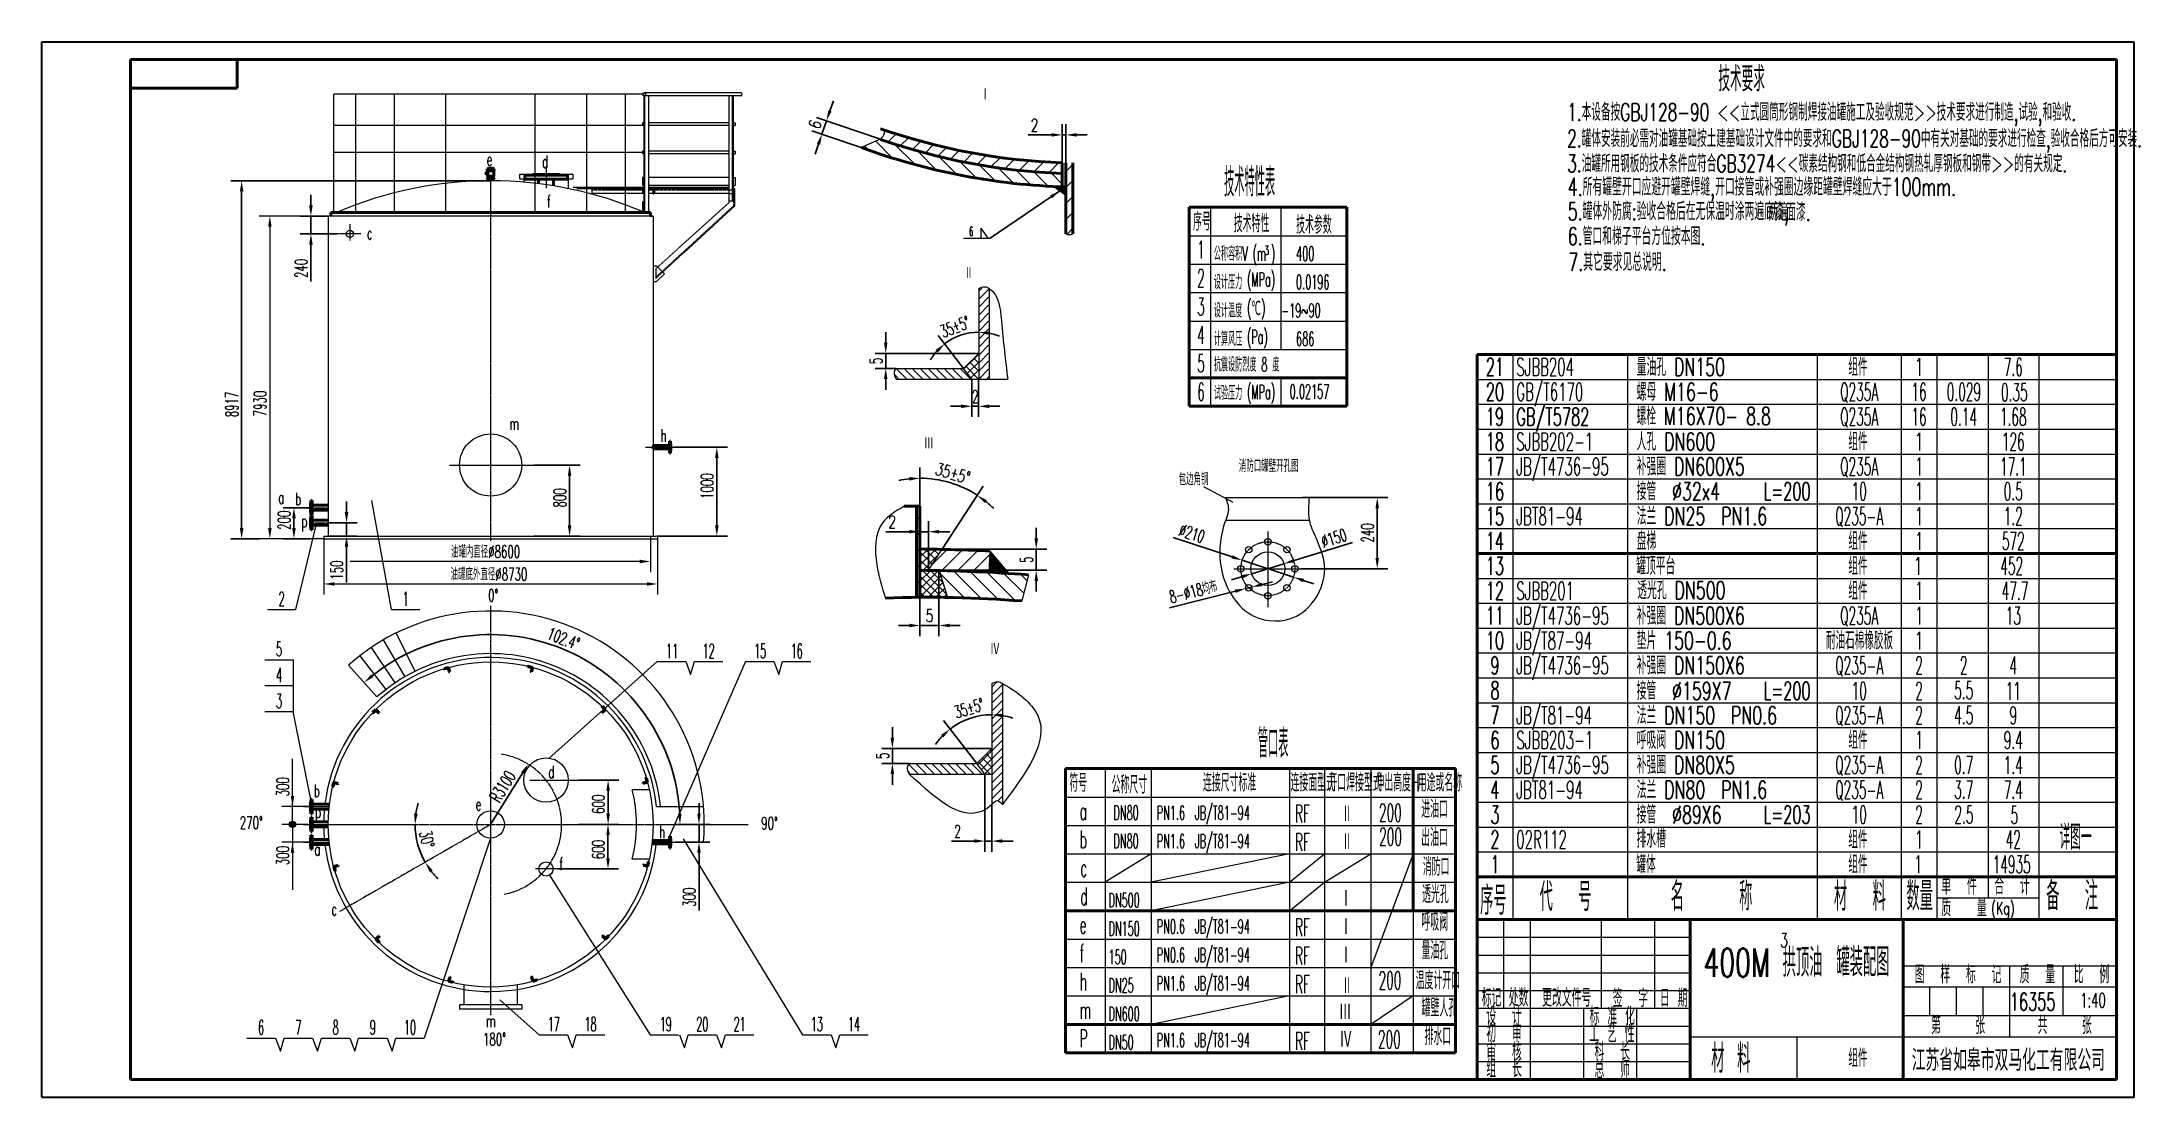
# Model space of a CAD drawing. Header units: millimetres. Extents: x 0 to 589, y 0 to 297.
import ezdxf
from ezdxf.enums import TextEntityAlignment as Align

# ---------------------------------------------------------------- set-up
doc = ezdxf.new("R2010")
doc.units = ezdxf.units.MM
doc.linetypes.add('CENTER', pattern=[1.5, 1.25, -0.1, 0.05, -0.1])
doc.linetypes.add('HIDDEN2', pattern=[0.1875, 0.125, -0.0625])
for name, color, linetype, lineweight in [('CEN', 3, 'CENTER', 15), ('CUT', 1, 'Continuous', 15), ('DIM', 4, 'Continuous', 18), ('HID', 3, 'HIDDEN2', 15), ('PART', 7, 'Continuous', 40), ('中心线', 3, 'CENTER', 15), ('尺寸线', 4, 'Continuous', 18), ('粗实线', 7, 'Continuous', 40)]:
    doc.layers.add(name, color=color, linetype=linetype, lineweight=lineweight)
doc.layers.add('TXT', color=1, linetype='Continuous')
doc.styles.add('HZ', font='romans.shx', dxfattribs={"width": 0.6, "bigfont": 'gbcbig.shx'})
doc.styles.add('ROMANS', font='romans', dxfattribs={"width": 0.7})
doc.styles.get("Standard").update_dxf_attribs({"font": 'txt', "bigfont": 'gbcbig.shx'})
doc.dimstyles.new('hz', dxfattribs={"dimtxt": 3.5, "dimasz": 3, "dimexe": 3, "dimexo": 0, "dimgap": 1, "dimtad": 1, "dimdec": 4, "dimzin": 0, "dimdsep": 46, "dimtxsty": 'ROMANS', "dimcen": 0, "dimadec": 0, "dimazin": 0, "dimtfac": 1, "dimtdec": 4, "dimtmove": 0, "dimatfit": 0, "dimfxl": 0, "dimtolj": 1, "dimtzin": 0, "dimarcsym": 0})

msp = doc.modelspace()

# ---------------------------------------------------------------- texts
at = {"layer": 'CUT', "lineweight": 15, "style": 'HZ', "width": 0.6}
for s, p in [('e', (125.22789, 262.17513)), ('d', (140.85851, 261.5453)), ('f', (142.20006, 250.34884)), ('c', (91.50131, 241.35633)), ('m', (131.68192, 187.81949)), ('h', (174.22445, 184.45147)), ('a   ', (66.55552, 167.02447)), ('b', (71.32848, 166.6183)), ('p', (73.08497, 160.39294)), ('d', (142.60199, 89.76377)), ('b', (76.5925, 84.44545)), ('e', (122.13248, 80.70531)), ('p', (76.91945, 78.58273)), ('h', (173.80763, 72.86509)), ('a   ', (76.7312, 67.99189)), ('f', (145.67295, 63.92089)), ('c', (81.53189, 51.10271)), ('m', (125.08327, 19.71065))]:
    msp.add_text(s, height=3.5, dxfattribs=at).set_placement(p)
at = {"layer": 'CUT', "style": 'HZ', "width": 0.6}
msp.add_text('详图一', height=7, dxfattribs=at).set_placement((568.16147, 69.63982))
at = {"layer": 'DIM', "lineweight": 15, "char_height": 3.5, "attachment_point": 5, "rotation": 90, "style": 'HZ'}
for s, insert in [('7930', (61.46249, 195.21747)), ('300', (67.84242, 87.34133)), ('300', (67.82958, 67.97273))]:
    msp.add_mtext(s, dxfattribs=dict(at, insert=insert))
at = {"layer": 'DIM', "lineweight": 15, "char_height": 3.5, "attachment_point": 1, "style": 'HZ'}
for s, insert, width in [('消防口罐壁开孔图', (337.07144, 179.44714), 24.7965131), ('包边角钢', (320.13843, 175.71556), 24.7965131), ('0%%D', (125.66412, 142.97056), 2.6936288), ('270%%D', (55.74834, 78.99856), 2.6936288), ('90%%D', (202.56714, 78.83211), 2.6936288), ('180%%D', (124.22795, 18.04706), 2.6936288)]:
    msp.add_mtext(s, dxfattribs=dict(at, insert=insert, width=width))
at = {"layer": 'DIM', "lineweight": 15, "char_height": 3.5, "attachment_point": 5, "style": 'HZ'}
for s, insert in [('油罐内直径%%C8600', (124.95217, 153.51217)), ('油罐底外直径%%C8730', (125.90816, 147.17962))]:
    msp.add_mtext(s, dxfattribs=dict(at, insert=insert))
at = {"layer": 'TXT', "lineweight": -3}
for s, height, style, width, p in [('技术要求', 7, 'HZ', 0.65, (472.12199, 283.06913)), ('1.本设备按GBJ128-90 <<立式圆筒形钢制焊接油罐施工及验收规范>>技术要求进行制造,试验,和验收.', 4.9, 'HZ', 0.65, (429.53747, 274.78627)), ('2.罐体安装前必需对油罐基础按土建基础设计文件中的要求和GBJ128-90中有关对基础的要求进行检查,验收合格后方可安装.', 4.9, 'HZ', 0.65, (429.53747, 267.35779)), ('3.油罐所用钢板的技术条件应符合GB3274<<碳素结构钢和低合金结构钢热轧厚钢板和钢带>>的有关规定.', 4.9, 'HZ', 0.65, (429.54115, 260.29809)), ('技术特性表', 8, 'HZ', 0.5, (332.90931, 253.48136)), ('序号', 5, 'HZ', 0.5, (324.18424, 243.90107)), ('技术特性', 5, 'HZ', 0.5, (335.6567, 243.40529)), ('技术参数', 5, 'HZ', 0.5, (353.22529, 243.01197)), ('6', 2.5, 'ROMANS', 0.5, (261.14202, 242.42813)), ('1', 5, 'HZ', 0.5, (325.33522, 235.99436)), ('公称容积V (m )', 4, 'HZ', 0.5, (330.03634, 235.40529)), ('400', 4, 'HZ', 0.5, (353.18957, 235.40529)), ('2', 5, 'HZ', 0.5, (325.33522, 227.99436)), ('设计压力', 4, 'HZ', 0.5, (330.03634, 227.40529)), ('(MPa)', 4, 'HZ', 0.5, (339.36074, 228.1354)), ('0.0196', 4, 'HZ', 0.5, (353.18957, 227.40529)), ('3', 5, 'HZ', 0.5, (325.33522, 219.99436)), ('(℃)', 4, 'HZ', 0.5, (339.36074, 220.1354)), ('设计温度', 4, 'HZ', 0.5, (330.03634, 219.40529)), ('-19~90', 4, 'HZ', 0.5, (348.99992, 219.40529)), ('4', 5, 'HZ', 0.5, (325.33522, 211.99436)), ('计算风压', 4, 'HZ', 0.5, (330.03634, 211.40529)), ('(Pa)', 4, 'HZ', 0.5, (339.36074, 211.98836)), ('686', 4, 'HZ', 0.5, (353.18957, 211.40529)), ('5', 5, 'HZ', 0.5, (325.33522, 203.99436)), ('抗震设防烈度 8 度', 4, 'HZ', 0.5, (330.03634, 204.2087)), ('6', 5, 'HZ', 0.5, (325.33522, 195.99436)), ('试验压力', 4, 'HZ', 0.5, (330.03634, 196.2087)), ('(MPa)', 4, 'HZ', 0.5, (339.36074, 196.4442)), ('0.02157', 4, 'HZ', 0.5, (351.40218, 196.57768)), ('L=200', 5, 'HZ', 0.6, (484.83634, 168.00485)), ('透光孔 DN500', 5, 'HZ', 0.65, (449.25808, 140.14902)), ('L=200', 5, 'HZ', 0.6, (484.83634, 111.84022)), ('管口表', 8, 'HZ', 0.5, (342.42249, 95.51408)), ('符号', 5, 'HZ', 0.5, (289.34851, 85.93379)), ('公称尺寸', 5, 'HZ', 0.5, (301.25749, 85.43801)), ('连接尺寸标准', 5, 'HZ', 0.5, (326.97817, 86.02708)), ('连接面型式', 5, 'HZ', 0.5, (351.62737, 86.02708)), ('开口焊接型式', 5, 'HZ', 0.5, (362.30506, 86.02708)), ('伸出高度H', 5, 'HZ', 0.5, (375.53714, 86.02708)), ('用途或名称', 5, 'HZ', 0.5, (387.43929, 86.02708)), ('PN1.6  JB/T81-94', 4, 'HZ', 0.5, (313.95663, 78.02708)), ('200', 5, 'HZ', 0.5, (376.53282, 77.54516)), ('进油口', 5, 'HZ', 0.5, (388.43497, 78.53585)), ('a', 5, 'HZ', 0.5, (292.25515, 78.02708)), ('DN80', 4, 'HZ', 0.5, (301.76026, 78.06038)), ('RF', 5, 'HZ', 0.5, (352.869, 77.289)), ('L=203', 5, 'HZ', 0.6, (484.83634, 77.00485)), ('b', 5, 'HZ', 0.5, (292.25515, 70.02708)), ('DN80', 4, 'HZ', 0.5, (301.76026, 70.06038)), ('PN1.6  JB/T81-94', 4, 'HZ', 0.5, (313.95663, 70.02708)), ('RF', 5, 'HZ', 0.5, (352.869, 69.289)), ('200', 5, 'HZ', 0.5, (376.59648, 70.79097)), ('出油口', 5, 'HZ', 0.5, (388.43497, 70.53585)), ('c', 5, 'HZ', 0.5, (292.44165, 62.02708)), ('消防口', 5, 'HZ', 0.5, (388.89051, 62.33791)), ('d', 5, 'HZ', 0.5, (292.44165, 54.02708)), ('透光孔', 5, 'HZ', 0.5, (388.68908, 54.63824)), ('DN500', 4, 'HZ', 0.5, (300.37619, 53.43801)), ('e', 5, 'HZ', 0.5, (292.25515, 46.02708)), ('DN150', 4, 'HZ', 0.5, (300.37619, 45.43801)), ('PN0.6  JB/T81-94', 4, 'HZ', 0.5, (313.95663, 46.02708)), ('RF', 5, 'HZ', 0.5, (352.869, 45.289)), ('呼吸阀', 5, 'HZ', 0.5, (388.49863, 46.79097)), ('f', 5, 'HZ', 0.5, (292.25515, 38.02708)), ('150', 4, 'HZ', 0.5, (300.37619, 37.43801)), ('PN0.6  JB/T81-94', 4, 'HZ', 0.5, (313.95663, 38.02708)), ('RF', 5, 'HZ', 0.5, (352.869, 37.289)), ('量油孔', 5, 'HZ', 0.5, (388.49863, 38.79097)), ('温度计开口', 5, 'HZ', 0.5, (386.87769, 30.33791)), ('h', 5, 'HZ', 0.5, (292.25515, 30.02708)), ('DN25', 4, 'HZ', 0.5, (300.37619, 29.43801)), ('PN1.6  JB/T81-94', 4, 'HZ', 0.5, (313.95663, 30.02708)), ('RF', 5, 'HZ', 0.5, (352.869, 29.289)), ('200', 5, 'HZ', 0.5, (376.42939, 30.33791)), ('m', 5, 'HZ', 0.5, (292.25515, 22.02708)), ('DN600', 4, 'HZ', 0.5, (300.37619, 21.43801)), ('罐壁人孔', 5, 'HZ', 0.5, (388.57535, 22.63824)), ('P', 5, 'HZ', 0.5, (292.25515, 14.02708)), ('PN1.6  JB/T81-94', 4, 'HZ', 0.5, (313.95663, 14.02708)), ('RF', 5, 'HZ', 0.5, (352.869, 13.289)), ('200', 5, 'HZ', 0.5, (376.2464, 13.73561)), ('排水口', 5, 'HZ', 0.5, (389.38523, 14.63824)), ('DN50', 4, 'HZ', 0.5, (300.37619, 13.43801)), ('江苏省如皋市双马化工有限公司', 6, 'HZ', 0.9, (526.56328, 7.39267))]:
    msp.add_text(s, height=height, dxfattribs=dict(at, style=style, width=width)).set_placement(p)
at = {"layer": 'TXT', "style": 'HZ'}
for s, height, width, p in [('4.所有罐壁开口应避开罐壁焊缝,开口接管或补强圈边缘距罐壁焊缝应大于100mm.', 5, 0.65, (429.71907, 253.69329)), ('5.罐体外防腐:验收合格后在无保温时涂两遍底漆,', 5, 0.65, (429.71907, 246.81258)), ('两遍', 5, 0.65, (486.197, 246.64399)), ('面漆.', 5, 0.65, (491.19527, 246.59188)), ('6.管口和梯子平台方位按本图.', 5, 0.65, (429.71907, 239.7965)), ('7.其它要求见总说明.', 5, 0.65, (429.88476, 232.54716)), ('SJBB204', 5, 0.55, (415.19884, 203)), ('量油孔 DN150', 5, 0.65, (449.11296, 203)), ('GB/T6170', 5, 0.55, (415.19884, 196)), ('螺母 M16-6      ', 5, 0.65, (449.11296, 196)), ('GB/T5782', 5, 0.6, (415.19884, 189)), ('螺栓 M16X70- 8.8', 5, 0.65, (449.04607, 189.18311)), ('SJBB202-1', 5, 0.55, (415.19884, 182)), ('人孔 DN600', 5, 0.65, (449.11296, 182)), ('JB/T4736-95', 5, 0.55, (415.19884, 175)), ('补强圈 DN600X5         ', 5, 0.65, (449.11296, 175)), ('接管  %%C32x4', 5, 0.65, (449.11296, 168)), ('JBT81-94', 5, 0.55, (415.19884, 161)), ('法兰 DN25  PN1.6', 5, 0.65, (449.11296, 161)), ('盘梯', 5, 0.65, (449.11296, 154)), ('罐顶平台', 5, 0.65, (448.95304, 147)), ('SJBB201', 5, 0.55, (415.19884, 140)), ('JB/T4736-95', 5, 0.55, (415.19884, 133)), ('补强圈 DN500X6           ', 5, 0.65, (449.11296, 133)), ('JB/T87-94', 5, 0.55, (415.19884, 126)), ('垫片 150-0.6         ', 5, 0.65, (449.11296, 126)), ('JB/T4736-95', 5, 0.55, (415.19884, 119)), ('补强圈 DN150X6          ', 5, 0.65, (449.11296, 119)), ('接管  %%C159X7', 5, 0.65, (449.11296, 111.83537)), ('JB/T81-94', 5, 0.55, (415.19884, 104.95762)), ('法兰 DN150  PN0.6', 5, 0.65, (449.11296, 104.95762)), ('SJBB203-1', 5, 0.55, (415.19884, 98)), ('呼吸阀 DN150', 5, 0.65, (449.11296, 98)), ('JB/T4736-95', 5, 0.55, (415.19884, 91)), ('补强圈 DN80X5       ', 5, 0.65, (449.11296, 91)), ('JBT81-94', 5, 0.55, (415.19884, 84)), ('法兰 DN80  PN1.6', 5, 0.65, (449.11296, 84)), ('接管  %%C89X6', 5, 0.65, (449.11296, 77)), ('02R112', 5, 0.55, (415.19884, 70)), ('排水槽', 5, 0.65, (449.04607, 70.18311)), ('罐体', 5, 0.65, (448.95304, 63)), ('单  件', 5, 0.65, (534.88588, 57.00861)), ('合  计', 5, 0.65, (549.83272, 57.00861)), ('备  注', 8, 0.65, (564.43315, 52.62674)), ('质   量', 5, 0.65, (534.88588, 50.85891)), ('(Kg)', 3.5, 0.65, (548.9273, 51.38245)), ('16355', 5, 0.6, (554.18101, 24.3514)), ('材 料', 8, 0.65, (470.08945, 6.86425))]:
    msp.add_text(s, height=height, dxfattribs=dict(at, width=width)).set_placement(p)
for s, width, p in [('21', 0.6, (409.19884, 205.5)), ('组件', 0.6, (511.40961, 205.5)), ('1', 0.5, (528.61217, 205.5)), ('7.6', 0.5, (555.16295, 205.5)), ('20', 0.6, (409.19884, 198.5)), ('Q235A', 0.5, (511.77301, 198.5)), ('16', 0.5, (528.61217, 198.5)), ('0.029', 0.5, (541.26133, 198.5)), ('0.35', 0.5, (555.45718, 198.38231)), ('19', 0.6, (409.19884, 191.5)), ('Q235A', 0.5, (511.77301, 191.5)), ('16', 0.5, (528.61217, 191.5)), ('0.14', 0.5, (541.196, 191.5)), ('1.68', 0.5, (555.14691, 191.5)), ('18', 0.6, (409.19884, 184.5)), ('组件', 0.6, (511.40961, 184.5)), ('1', 0.5, (528.61217, 184.5)), ('126', 0.5, (555.16295, 184.5)), ('17', 0.6, (409.19884, 177.5)), ('Q235A', 0.5, (511.77301, 177.5)), ('1', 0.5, (528.61217, 177.5)), ('17.1', 0.5, (555.16295, 177.5)), ('16', 0.6, (409.19884, 170.5)), ('10', 0.5, (511.77301, 170.5)), ('1', 0.5, (528.61217, 170.5)), ('0.5', 0.5, (555.16295, 170.5)), ('15', 0.6, (409.19884, 163.5)), ('Q235-A', 0.5, (511.77301, 163.5)), ('1', 0.5, (528.61217, 163.5)), ('1.2', 0.5, (555.16295, 163.5)), ('组件', 0.6, (511.40961, 156.5)), ('14', 0.6, (409.19884, 156.5)), ('1', 0.5, (528.61217, 156.5)), ('572', 0.5, (555.16295, 156.5)), ('13', 0.6, (409.19884, 149.5)), ('组件', 0.6, (511.40961, 149.5)), ('1', 0.5, (528.32122, 149.5)), ('452', 0.5, (554.71321, 149.5)), ('12', 0.6, (409.19884, 142.5)), ('组件', 0.6, (511.40961, 142.5)), ('1', 0.5, (528.61217, 142.5)), ('47.7', 0.5, (555.65058, 142.5)), ('11', 0.6, (409.19884, 135.5)), ('Q235A', 0.5, (511.77301, 135.5)), ('1', 0.5, (528.61217, 135.5)), ('13', 0.5, (555.16295, 135.5)), ('10', 0.6, (409.19884, 128.5)), ('1', 0.5, (528.61217, 128.5)), ('9', 0.6, (409.19884, 121.5)), ('Q235-A', 0.5, (511.77301, 121.5)), ('2', 0.5, (528.61217, 121.5)), ('2', 0.5, (541.19348, 121.5)), ('4', 0.5, (555.16295, 121.5)), ('8', 0.6, (409.19884, 114.5)), ('10', 0.5, (511.77301, 114.33537)), ('2', 0.5, (528.61217, 114.33537)), ('5.5', 0.5, (541.19348, 114.5)), ('11', 0.5, (555.16295, 114.33537)), ('7', 0.6, (409.19884, 107.5)), ('Q235-A', 0.5, (511.77301, 107.45762)), ('2', 0.5, (528.61217, 107.45762)), ('4.5', 0.5, (541.19348, 107.5)), ('9', 0.5, (555.16295, 107.45762)), ('6', 0.6, (409.19884, 100.5)), ('组件', 0.6, (511.40961, 100.5)), ('1', 0.5, (528.61217, 100.5)), ('9.4', 0.5, (555.16295, 100.5)), ('5', 0.6, (409.19884, 93.5)), ('Q235-A', 0.5, (511.77301, 93.5)), ('2', 0.5, (528.61217, 93.5)), ('0.7', 0.5, (541.19348, 93.5)), ('1.4', 0.5, (555.16295, 93.5)), ('4', 0.6, (409.19884, 86.5)), ('Q235-A', 0.5, (511.77301, 86.5)), ('2', 0.5, (528.61217, 86.5)), ('3.7', 0.5, (541.19348, 86.5)), ('7.4', 0.5, (555.16295, 86.5)), ('3', 0.6, (409.19884, 79.5)), ('10', 0.5, (511.77301, 79.5)), ('2', 0.5, (528.61217, 79.5)), ('2.5', 0.5, (541.26133, 79.5)), ('5', 0.5, (555.45718, 79.38231)), ('2', 0.6, (409.19884, 72.5)), ('组件', 0.6, (511.40961, 72.5)), ('1', 0.5, (528.61217, 72.5)), ('42', 0.5, (555.14691, 72.5)), ('1', 0.6, (409.19884, 65.5)), ('组件', 0.6, (511.40961, 65.5)), ('1', 0.5, (528.32122, 65.5)), ('14935', 0.5, (554.71321, 65.5)), ('组件', 0.6, (511.40961, 11.01552))]:
    msp.add_text(s, height=5, dxfattribs=dict(at, width=width)).set_placement(p, align=Align.MIDDLE_CENTER)
at = {"layer": 'TXT', "lineweight": -3, "style": 'HZ', "width": 0.5}
for s, p in [('2', (67.50747, 140.23341)), ('1', (102.43822, 140.23341)), ('5', (66.81397, 126.10942)), ('11', (177.46679, 125.57767)), ('12', (187.78703, 125.57767)), ('15', (202.26859, 125.57767)), ('16', (212.58883, 125.57767)), ('4', (66.81397, 118.80594)), ('3', (66.81397, 111.50247)), ('6', (61.75548, 19.61866)), ('7', (72.23768, 19.61866)), ('8', (82.71988, 19.61866)), ('9', (93.20209, 19.61866)), ('10', (103.68429, 19.61866)), ('17', (144.17182, 20.55205)), ('18', (154.49206, 20.55205)), ('19', (175.69335, 20.55205)), ('20', (186.01359, 20.55205)), ('21', (196.49579, 20.55205)), ('13', (218.23146, 20.55205)), ('14', (228.71366, 20.55205))]:
    msp.add_text(s, height=4, dxfattribs=at).set_placement(p, align=Align.MIDDLE)
at = {"layer": 'TXT', "lineweight": -3, "style": 'HZ', "width": 0.6}
msp.add_text('耐油石棉橡胶板', height=5, dxfattribs=at).set_placement((511.85683, 128.5), align=Align.MIDDLE_CENTER)
at = {"layer": 'TXT', "style": 'HZ', "width": 0.65}
msp.add_text('序号', height=8, dxfattribs=at).set_placement((408.76485, 55.7581), align=Align.MIDDLE)
for s, height, p in [('代  号', 8, (429.07275, 52.38844)), ('名    称', 8, (470.20364, 52.5007)), ('材  料', 8, (511.9736, 52.46196)), ('数量', 8, (528.80696, 52.55187)), ('图  样  标  记', 5, (539.61882, 32.00225)), ('质  量', 5, (561.9444, 32.00225)), ('比  例', 5, (577.19377, 32.0067)), ('标记', 5, (408.25277, 25.50312)), ('处数', 5, (415.83929, 25.50312)), ('更改文件号', 5, (429.40823, 25.47009)), ('签  字', 5, (447.35549, 25.34974)), ('日 期', 5, (459.52909, 25.36312)), ('设  计', 5, (411.77959, 20.39145)), ('标 准 化', 5, (442.22457, 20.28152)), ('初  审', 5, (411.77959, 15.49705)), ('工 艺 性', 5, (442.12019, 15.34378)), ('第    张', 5, (539.62088, 17.74244)), ('共    张', 5, (569.63101, 17.74244)), ('审  核', 5, (411.77959, 10.27102)), ('科  长', 5, (442.22457, 10.34074)), ('组  长', 5, (411.77959, 5.55958)), ('总  师', 5, (442.22457, 5.27574))]:
    msp.add_text(s, height=height, dxfattribs=at).set_placement(p, align=Align.CENTER)
at = {"layer": 'TXT', "lineweight": 15, "style": 'HZ', "width": 0.65}
for s, p in [('400M 拱顶油', (467.92229, 33.87157)), ('罐装配图', (505.34151, 34.00359))]:
    msp.add_text(s, height=8, dxfattribs=at).set_placement(p)
at = {"layer": 'TXT', "lineweight": -3, "width": 8.2522269, "attachment_point": 1}
for s, insert, char_height in [('Ⅰ', (264.27046, 284.00491), 3.5), ('Ⅲ', (248.36179, 185.79669), 3.5), ('Ⅳ', (266.97502, 127.9071), 3.5), ('Ⅰ', (365.47334, 58.43405), 5), ('Ⅰ', (365.47334, 50.43405), 5), ('Ⅰ', (365.47334, 42.43405), 5), ('Ⅲ', (365.21143, 26.47428), 5), ('Ⅳ', (365.38117, 18.76763), 5)]:
    msp.add_mtext(s, dxfattribs=dict(at, insert=insert, char_height=char_height))
at = {"layer": 'TXT', "lineweight": -3, "attachment_point": 1, "style": 'HZ'}
for s, insert, char_height, width in [('3', (344.26508, 239.56718), 2.5, 1.7732696), ('Ⅱ', (260.00508, 233.72717), 3.5, 8.2522269), ('Ⅱ', (366.15296, 82.19001), 5, 8.2522269), ('Ⅱ', (366.15296, 74.32652), 5, 8.2522269), ('Ⅱ', (366.15296, 33.82007), 5, 8.2522269)]:
    msp.add_mtext(s, dxfattribs=dict(at, insert=insert, char_height=char_height, width=width))
at = {"layer": 'TXT', "char_height": 4, "width": 0.6, "attachment_point": 1, "style": 'HZ'}
for s, insert in [('3', (489.59811, 46.15078)), ('1:40', (574.01321, 29.26777))]:
    msp.add_mtext(s, dxfattribs=dict(at, insert=insert))

# ---------------------------------------------------------------- blocks, each defined once
blk = doc.blocks.new('*D1')
at = {"layer": 'Defpoints', "color": 0, "lineweight": 15}
for p in [(252.93, 173.64), (247.28, 166.29), (253.54, 154.22), (249.68, 148.27), (247.28, 140.77)]:
    blk.add_point(p, dxfattribs=at)
at = {"layer": 'DIM', "color": 0, "lineweight": -2}
for p, q in [((247.28, 166.29), (247.28, 177.18)), ((253.54, 154.22), (265.04, 171.92))]:
    blk.add_line(p, q, dxfattribs=at)
for start, end in [(95.80747, 101.61493), (56.99881, 90), (45.38388, 51.19134)]:
    blk.add_arc((247.28, 144.57), 29.61, start, end, dxfattribs=at)
at = {"layer": 'DIM', "color": 0, "lineweight": 15}
for points in [[(244.25, 174.53), (244.3, 173.53), (247.28, 174.18)], [(265.54, 167.24), (266.13, 168.05), (263.4, 169.41)]]:
    blk.add_solid(points, dxfattribs=at)
at = {"layer": 'DIM', "color": 0, "lineweight": 15, "insert": (256.55, 175.58), "char_height": 3.5, "attachment_point": 5, "rotation": 343.34098, "style": 'ROMANS'}
blk.add_mtext('\\A1;35%%P5%%d', dxfattribs=at)
blk = doc.blocks.new('*D2')
at = {"layer": 'Defpoints', "color": 0, "lineweight": 15}
for p in [(247.28, 159.14), (247.28, 148.27), (249.68, 148.27)]:
    blk.add_point(p, dxfattribs=at)
at = {"layer": 'DIM', "color": 0, "lineweight": -2}
for p, q in [((244.28, 159.14), (237.64, 159.14)), ((247.28, 148.27), (247.28, 162.14)), ((249.68, 159.14), (247.28, 159.14)), ((249.68, 148.27), (249.68, 162.14)), ((252.68, 159.14), (255.68, 159.14))]:
    blk.add_line(p, q, dxfattribs=at)
at = {"layer": 'DIM', "color": 0, "lineweight": 15}
for points in [[(244.28, 159.64), (244.28, 158.64), (247.28, 159.14)], [(252.68, 159.64), (252.68, 158.64), (249.68, 159.14)]]:
    blk.add_solid(points, dxfattribs=at)
at = {"layer": 'DIM', "color": 0, "lineweight": 15, "insert": (239.46, 161.89), "char_height": 3.5, "attachment_point": 5, "style": 'ROMANS'}
blk.add_mtext('\\A1;2', dxfattribs=at)
blk = doc.blocks.new('*D3')
at = {"layer": 'Defpoints', "color": 0, "lineweight": 15}
for p in [(252.64, 148.19), (247.28, 140.77), (247.28, 132.74)]:
    blk.add_point(p, dxfattribs=at)
at = {"layer": 'DIM', "color": 0, "lineweight": -2}
for p, q in [((252.64, 148.19), (252.64, 129.74)), ((247.28, 140.77), (247.28, 129.74)), ((244.28, 132.74), (241.28, 132.74)), ((252.64, 132.74), (247.28, 132.74)), ((255.64, 132.74), (258.64, 132.74))]:
    blk.add_line(p, q, dxfattribs=at)
at = {"layer": 'DIM', "color": 0, "lineweight": 15}
for points in [[(244.28, 133.24), (244.28, 132.24), (247.28, 132.74)], [(255.64, 133.24), (255.64, 132.24), (252.64, 132.74)]]:
    blk.add_solid(points, dxfattribs=at)
at = {"layer": 'DIM', "color": 0, "lineweight": 15, "insert": (249.96, 135.49), "char_height": 3.5, "attachment_point": 5, "style": 'ROMANS'}
blk.add_mtext('\\A1;5', dxfattribs=at)
blk = doc.blocks.new('*D4')
at = {"layer": 'Defpoints', "color": 0, "lineweight": 15}
for p in [(288.37, 270.82), (287.37, 262.97), (288.37, 262.97)]:
    blk.add_point(p, dxfattribs=at)
at = {"layer": 'DIM', "color": 0, "lineweight": -2}
for p, q in [((287.37, 262.97), (287.37, 273.82)), ((288.37, 262.97), (288.37, 273.82)), ((284.37, 270.82), (277.74, 270.82)), ((288.37, 270.82), (287.37, 270.82)), ((291.37, 270.82), (294.37, 270.82))]:
    blk.add_line(p, q, dxfattribs=at)
at = {"layer": 'DIM', "color": 0, "lineweight": 15}
for points in [[(284.37, 271.32), (284.37, 270.32), (287.37, 270.82)], [(291.37, 271.32), (291.37, 270.32), (288.37, 270.82)]]:
    blk.add_solid(points, dxfattribs=at)
at = {"layer": 'DIM', "color": 0, "lineweight": 15, "insert": (279.55, 273.57), "char_height": 3.5, "attachment_point": 5, "style": 'ROMANS'}
blk.add_mtext('\\A1;2', dxfattribs=at)
blk = doc.blocks.new('*D5')
at = {"layer": 'Defpoints', "color": 0, "lineweight": 15}
for p in [(219.69, 271.03), (234.89, 265.83), (236.17, 269.57)]:
    blk.add_point(p, dxfattribs=at)
at = {"layer": 'DIM', "color": 0, "lineweight": -2}
for p, q in [((221.94, 277.61), (222.91, 280.45)), ((234.89, 265.83), (216.85, 272)), ((236.17, 269.57), (218.13, 275.74)), ((220.96, 274.77), (219.69, 271.03)), ((218.72, 268.2), (217.75, 265.36))]:
    blk.add_line(p, q, dxfattribs=at)
at = {"layer": 'DIM', "color": 0, "lineweight": 15}
for points in [[(221.46, 277.77), (222.41, 277.44), (220.96, 274.77)], [(218.24, 268.36), (219.19, 268.03), (219.69, 271.03)]]:
    blk.add_solid(points, dxfattribs=at)
at = {"layer": 'DIM', "color": 0, "lineweight": 15, "insert": (217.72, 273.79), "char_height": 3.5, "attachment_point": 5, "rotation": 71.11347, "style": 'ROMANS'}
blk.add_mtext('\\A1;6', dxfattribs=at)
blk = doc.blocks.new('*D6')
at = {"layer": 'Defpoints', "color": 0, "lineweight": 15}
for p in [(249.68, 154.24), (249.68, 148.27), (280.03, 148.27)]:
    blk.add_point(p, dxfattribs=at)
at = {"layer": 'DIM', "color": 0, "lineweight": -2}
for p, q in [((280.03, 157.24), (280.03, 160.24)), ((249.68, 154.24), (283.03, 154.24)), ((280.03, 154.24), (280.03, 148.27)), ((249.68, 148.27), (283.03, 148.27)), ((280.03, 145.27), (280.03, 142.27))]:
    blk.add_line(p, q, dxfattribs=at)
at = {"layer": 'DIM', "color": 0, "lineweight": 15}
for points in [[(279.53, 157.24), (280.53, 157.24), (280.03, 154.24)], [(279.53, 145.27), (280.53, 145.27), (280.03, 148.27)]]:
    blk.add_solid(points, dxfattribs=at)
at = {"layer": 'DIM', "color": 0, "lineweight": 15, "insert": (277.28, 151.26), "char_height": 3.5, "attachment_point": 5, "rotation": 90, "style": 'HZ'}
blk.add_mtext('\\A1;5', dxfattribs=at)
blk = doc.blocks.new('*D7')
at = {"layer": 'Defpoints', "color": 0, "lineweight": 15}
for p in [(261.88, 202.11), (263.81, 202.11), (263.81, 194.43)]:
    blk.add_point(p, dxfattribs=at)
at = {"layer": 'DIM', "color": 0, "lineweight": -2}
for p, q in [((261.88, 202.11), (261.88, 191.43)), ((263.81, 202.11), (263.81, 191.43)), ((258.88, 194.43), (255.88, 194.43)), ((261.88, 194.43), (263.81, 194.43)), ((266.81, 194.43), (269.81, 194.43))]:
    blk.add_line(p, q, dxfattribs=at)
at = {"layer": 'DIM', "color": 0, "lineweight": 15}
for points in [[(258.88, 194.93), (258.88, 193.93), (261.88, 194.43)], [(266.81, 194.93), (266.81, 193.93), (263.81, 194.43)]]:
    blk.add_solid(points, dxfattribs=at)
at = {"layer": 'DIM', "color": 0, "lineweight": 15, "insert": (262.85, 197.18), "char_height": 3.5, "attachment_point": 5, "style": 'HZ'}
blk.add_mtext('\\A1;2', dxfattribs=at)
blk = doc.blocks.new('*D8')
at = {"layer": 'Defpoints', "color": 0, "lineweight": 15}
for p in [(263.81, 209.31), (237.64, 205.11), (240.55, 205.11)]:
    blk.add_point(p, dxfattribs=at)
at = {"layer": 'DIM', "color": 0, "lineweight": -2}
for p, q in [((237.64, 212.31), (237.64, 215.31)), ((263.81, 209.31), (234.64, 209.31)), ((237.64, 209.31), (237.64, 205.11)), ((240.55, 205.11), (234.64, 205.11)), ((237.64, 202.11), (237.64, 199.11))]:
    blk.add_line(p, q, dxfattribs=at)
at = {"layer": 'DIM', "color": 0, "lineweight": 15}
for points in [[(237.14, 212.31), (238.14, 212.31), (237.64, 209.31)], [(237.14, 202.11), (238.14, 202.11), (237.64, 205.11)]]:
    blk.add_solid(points, dxfattribs=at)
at = {"layer": 'DIM', "color": 0, "lineweight": 15, "insert": (234.89, 207.21), "char_height": 3.5, "attachment_point": 5, "rotation": 90, "style": 'HZ'}
blk.add_mtext('\\A1;5', dxfattribs=at)
blk = doc.blocks.new('*D9')
at = {"layer": 'Defpoints', "color": 0, "lineweight": 15}
for p in [(263.81, 227.59), (260.4, 214.91), (259.55, 205.11), (261.88, 202.11), (263.81, 202.11)]:
    blk.add_point(p, dxfattribs=at)
at = {"layer": 'DIM', "color": 0, "lineweight": -2}
blk.add_line((259.55, 205.11), (252.37, 214.37), dxfattribs=at)
for start, end in [(90, 127.80423), (68.02893, 79.01447), (138.78977, 149.7753)]:
    blk.add_arc((263.81, 199.62), 15.67, start, end, dxfattribs=at)
at = {"layer": 'DIM', "color": 0, "lineweight": 15}
for points in [[(266.75, 214.51), (266.85, 215.5), (263.81, 215.29)], [(251.68, 210.31), (252.37, 209.58), (254.21, 212)]]:
    blk.add_solid(points, dxfattribs=at)
at = {"layer": 'DIM', "color": 0, "lineweight": 15, "insert": (257.16, 216.8), "char_height": 3.5, "attachment_point": 5, "rotation": 21.17684, "style": 'HZ'}
blk.add_mtext('\\A1;35%%P5%%D', dxfattribs=at)
blk = doc.blocks.new('*D10')
at = {"layer": 'Defpoints', "color": 0, "lineweight": 15}
for p in [(265.58, 90.94), (267.51, 82.33), (267.51, 72.07)]:
    blk.add_point(p, dxfattribs=at)
at = {"layer": 'DIM', "color": 0, "lineweight": -2}
for p, q in [((265.58, 90.94), (265.58, 69.07)), ((267.51, 82.33), (267.51, 69.07)), ((262.58, 72.07), (256.18, 72.07)), ((267.51, 72.07), (265.58, 72.07)), ((270.51, 72.07), (273.51, 72.07))]:
    blk.add_line(p, q, dxfattribs=at)
at = {"layer": 'DIM', "color": 0, "lineweight": 15}
for points in [[(262.58, 72.57), (262.58, 71.57), (265.58, 72.07)], [(270.51, 72.57), (270.51, 71.57), (267.51, 72.07)]]:
    blk.add_solid(points, dxfattribs=at)
at = {"layer": 'DIM', "color": 0, "lineweight": 15, "insert": (257.88, 74.82), "char_height": 3.5, "attachment_point": 5, "style": 'HZ'}
blk.add_mtext('\\A1;2', dxfattribs=at)
blk = doc.blocks.new('*D11')
at = {"layer": 'Defpoints', "color": 0, "lineweight": 15}
for p in [(267.51, 98.15), (239.51, 93.94), (244.24, 93.94)]:
    blk.add_point(p, dxfattribs=at)
at = {"layer": 'DIM', "color": 0, "lineweight": -2}
for p, q in [((239.51, 101.15), (239.51, 104.15)), ((267.51, 98.15), (236.51, 98.15)), ((239.51, 98.15), (239.51, 93.94)), ((244.24, 93.94), (236.51, 93.94)), ((239.51, 90.94), (239.51, 87.94))]:
    blk.add_line(p, q, dxfattribs=at)
at = {"layer": 'DIM', "color": 0, "lineweight": 15}
for points in [[(239.01, 101.15), (240.01, 101.15), (239.51, 98.15)], [(239.01, 90.94), (240.01, 90.94), (239.51, 93.94)]]:
    blk.add_solid(points, dxfattribs=at)
at = {"layer": 'DIM', "color": 0, "lineweight": 15, "insert": (236.76, 96.05), "char_height": 3.5, "attachment_point": 5, "rotation": 90, "style": 'HZ'}
blk.add_mtext('\\A1;5', dxfattribs=at)
blk = doc.blocks.new('*D12')
at = {"layer": 'Defpoints', "color": 0, "lineweight": 15}
for p in [(267.51, 116.42), (259.34, 105.81), (263.25, 93.94), (265.58, 90.94), (267.51, 82.33)]:
    blk.add_point(p, dxfattribs=at)
at = {"layer": 'DIM', "color": 0, "lineweight": -2}
blk.add_line((263.25, 93.94), (253.91, 105.98), dxfattribs=at)
for start, end in [(90, 127.80423), (72.0569, 81.02845), (136.77579, 145.74734)]:
    blk.add_arc((267.51, 88.45), 19.18, start, end, dxfattribs=at)
at = {"layer": 'DIM', "color": 0, "lineweight": 15}
for points in [[(270.46, 106.9), (270.54, 107.9), (267.51, 107.63)], [(253.2, 101.96), (253.87, 101.22), (255.75, 103.61)]]:
    blk.add_solid(points, dxfattribs=at)
at = {"layer": 'DIM', "color": 0, "lineweight": 15, "insert": (261.13, 109.44), "char_height": 3.5, "attachment_point": 5, "rotation": 16.89367, "style": 'HZ'}
blk.add_mtext('\\A1;35%%P5%%D', dxfattribs=at)
blk = doc.blocks.new('*D13')
at = {"layer": 'Defpoints', "color": 0, "lineweight": 15}
for p in [(338.03, 151.1), (352.46, 146.34)]:
    blk.add_point(p, dxfattribs=at)
at = {"layer": 'DIM', "color": 0, "lineweight": -2}
for p, q in [((335.18, 152.04), (318.6, 157.5)), ((352.46, 146.34), (338.03, 151.1)), ((355.31, 145.4), (358.16, 144.46))]:
    blk.add_line(p, q, dxfattribs=at)
at = {"layer": 'DIM', "color": 0, "lineweight": 15}
for points in [[(335.33, 152.51), (335.02, 151.56), (338.03, 151.1)], [(355.47, 145.88), (355.16, 144.93), (352.46, 146.34)]]:
    blk.add_solid(points, dxfattribs=at)
at = {"layer": 'DIM', "color": 0, "lineweight": 15, "insert": (323.87, 158.66), "char_height": 3.5, "attachment_point": 5, "rotation": 341.76292, "style": 'HZ'}
blk.add_mtext('\\A1;%%C210', dxfattribs=at)
blk = doc.blocks.new('*D14')
at = {"layer": 'Defpoints', "color": 0, "lineweight": 15}
for p in [(339, 143.12), (340.74, 143.56)]:
    blk.add_point(p, dxfattribs=at)
at = {"layer": 'DIM', "color": 0, "lineweight": -2}
for p, q in [((336.09, 142.39), (317.55, 137.7)), ((340.74, 143.56), (339, 143.12)), ((343.65, 144.3), (346.56, 145.04))]:
    blk.add_line(p, q, dxfattribs=at)
at = {"layer": 'DIM', "color": 0, "lineweight": 15}
for points in [[(335.97, 142.87), (336.21, 141.9), (339, 143.12)], [(343.53, 144.78), (343.77, 143.82), (340.74, 143.56)]]:
    blk.add_solid(points, dxfattribs=at)
at = {"layer": 'DIM', "color": 0, "lineweight": 15, "insert": (324.25, 142.35), "char_height": 3.5, "attachment_point": 5, "rotation": 14.18515, "style": 'HZ'}
blk.add_mtext('\\A1;8-%%C18均布', dxfattribs=at)
blk = doc.blocks.new('*D15')
at = {"layer": 'Defpoints', "color": 0, "lineweight": 15}
for p in [(80.63, 247.96), (75.77, 242.96), (83.16, 242.96)]:
    blk.add_point(p, dxfattribs=at)
at = {"layer": 'DIM', "color": 0, "lineweight": -2}
for p, q in [((75.77, 250.96), (75.77, 253.96)), ((80.63, 247.96), (72.77, 247.96)), ((75.77, 247.96), (75.77, 242.96)), ((83.16, 242.96), (72.77, 242.96)), ((75.77, 239.96), (75.77, 229.56))]:
    blk.add_line(p, q, dxfattribs=at)
at = {"layer": 'DIM', "color": 0, "lineweight": 15}
for points in [[(75.27, 250.96), (76.27, 250.96), (75.77, 247.96)], [(75.27, 239.96), (76.27, 239.96), (75.77, 242.96)]]:
    blk.add_solid(points, dxfattribs=at)
at = {"layer": 'DIM', "color": 0, "lineweight": 15, "insert": (73.02, 233.26), "char_height": 3.5, "attachment_point": 5, "rotation": 90, "style": 'HZ'}
blk.add_mtext('\\A1;240', dxfattribs=at)
blk = doc.blocks.new('*D16')
at = {"layer": 'Defpoints', "color": 0, "lineweight": 15}
for p in [(126.38, 257.91), (56.26, 157.15), (61.21, 157.15)]:
    blk.add_point(p, dxfattribs=at)
at = {"layer": 'DIM', "color": 0, "lineweight": -2}
for p, q in [((126.38, 257.91), (53.26, 257.91)), ((56.26, 254.91), (56.26, 160.15)), ((61.21, 157.15), (53.26, 157.15))]:
    blk.add_line(p, q, dxfattribs=at)
at = {"layer": 'DIM', "color": 0, "lineweight": 15}
for points in [[(55.76, 254.91), (56.76, 254.91), (56.26, 257.91)], [(55.76, 160.15), (56.76, 160.15), (56.26, 157.15)]]:
    blk.add_solid(points, dxfattribs=at)
at = {"layer": 'DIM', "color": 0, "lineweight": 15, "insert": (53.51, 194.96), "char_height": 3.5, "attachment_point": 5, "rotation": 90, "style": 'HZ'}
blk.add_mtext('\\A1;8917', dxfattribs=at)
blk = doc.blocks.new('*D17')
at = {"layer": 'Defpoints', "color": 0, "lineweight": 15}
for p in [(73.66, 76.77), (126.38, 76.73), (198.98, 76.77), (106.38, 69.48), (83.85, 52.22)]:
    blk.add_point(p, dxfattribs=at)
at = {"layer": 'DIM', "color": 0, "lineweight": -2}
for start, end in [(163.88664, 171.94332), (180, 209.9535), (218.01018, 226.06686)]:
    blk.add_arc((126.45, 76.77), 21.35, start, end, dxfattribs=at)
at = {"layer": 'DIM', "color": 0, "lineweight": 15}
for points in [[(105.81, 79.73), (104.81, 79.8), (105.1, 76.77)], [(109.21, 63.34), (110.04, 63.9), (107.95, 66.11)]]:
    blk.add_solid(points, dxfattribs=at)
at = {"layer": 'DIM', "color": 0, "lineweight": 15, "insert": (108.42, 72.6), "char_height": 3.5, "attachment_point": 5, "rotation": 283.03332, "style": 'HZ'}
blk.add_mtext('\\A1;30°', dxfattribs=at)
blk = doc.blocks.new('*D18')
at = {"layer": 'Defpoints', "color": 0, "lineweight": 15}
for p in [(138.58, 177.9), (138.58, 157.9), (148.61, 157.9)]:
    blk.add_point(p, dxfattribs=at)
at = {"layer": 'DIM', "color": 0, "lineweight": -2}
for p, q in [((138.58, 177.9), (151.61, 177.9)), ((148.61, 174.9), (148.61, 160.9)), ((138.58, 157.9), (151.61, 157.9))]:
    blk.add_line(p, q, dxfattribs=at)
at = {"layer": 'DIM', "color": 0, "lineweight": 15}
for points in [[(148.11, 174.9), (149.11, 174.9), (148.61, 177.9)], [(148.11, 160.9), (149.11, 160.9), (148.61, 157.9)]]:
    blk.add_solid(points, dxfattribs=at)
at = {"layer": 'DIM', "color": 0, "lineweight": 15, "insert": (145.86, 168.65), "char_height": 3.5, "attachment_point": 5, "rotation": 90, "style": 'HZ'}
blk.add_mtext('\\A1;800', dxfattribs=at)
blk = doc.blocks.new('*D19')
at = {"layer": 'Defpoints', "color": 0, "lineweight": 15}
for p in [(178.01, 182.9), (173.38, 157.9), (190.08, 157.9)]:
    blk.add_point(p, dxfattribs=at)
at = {"layer": 'DIM', "color": 0, "lineweight": -2}
for p, q in [((178.01, 182.9), (193.08, 182.9)), ((190.08, 179.9), (190.08, 160.9)), ((173.38, 157.9), (193.08, 157.9))]:
    blk.add_line(p, q, dxfattribs=at)
at = {"layer": 'DIM', "color": 0, "lineweight": 15}
for points in [[(189.58, 179.9), (190.58, 179.9), (190.08, 182.9)], [(189.58, 160.9), (190.58, 160.9), (190.08, 157.9)]]:
    blk.add_solid(points, dxfattribs=at)
at = {"layer": 'DIM', "color": 0, "lineweight": 15, "insert": (187.33, 171.98), "char_height": 3.5, "attachment_point": 5, "rotation": 90, "style": 'HZ'}
blk.add_mtext('\\A1;1000', dxfattribs=at)
blk = doc.blocks.new('*D20')
at = {"layer": 'Defpoints', "color": 0, "lineweight": 15}
for p in [(151.16, 89.23), (151.16, 76.77), (159.46, 76.77)]:
    blk.add_point(p, dxfattribs=at)
at = {"layer": 'DIM', "color": 0, "lineweight": -2}
for p, q in [((151.16, 89.23), (162.46, 89.23)), ((159.46, 86.23), (159.46, 79.77)), ((151.16, 76.77), (162.46, 76.77))]:
    blk.add_line(p, q, dxfattribs=at)
at = {"layer": 'DIM', "color": 0, "lineweight": 15}
for points in [[(158.96, 86.23), (159.96, 86.23), (159.46, 89.23)], [(158.96, 79.77), (159.96, 79.77), (159.46, 76.77)]]:
    blk.add_solid(points, dxfattribs=at)
at = {"layer": 'DIM', "color": 0, "lineweight": 15, "insert": (156.71, 82.42), "char_height": 3.5, "attachment_point": 5, "rotation": 90, "style": 'HZ'}
blk.add_mtext('\\A1;600', dxfattribs=at)
blk = doc.blocks.new('*D21')
at = {"layer": 'Defpoints', "color": 0, "lineweight": 15}
for p in [(159.46, 76.77), (145.12, 64.23), (159.43, 64.23)]:
    blk.add_point(p, dxfattribs=at)
at = {"layer": 'DIM', "color": 0, "lineweight": -2}
for p, q in [((159.46, 76.77), (156.43, 76.77)), ((159.43, 73.77), (159.43, 67.23)), ((145.12, 64.23), (162.43, 64.23))]:
    blk.add_line(p, q, dxfattribs=at)
at = {"layer": 'DIM', "color": 0, "lineweight": 15}
for points in [[(158.93, 73.77), (159.93, 73.77), (159.43, 76.77)], [(158.93, 67.23), (159.93, 67.23), (159.43, 64.23)]]:
    blk.add_solid(points, dxfattribs=at)
at = {"layer": 'DIM', "color": 0, "lineweight": 15, "insert": (156.68, 69.68), "char_height": 3.5, "attachment_point": 5, "rotation": 90, "style": 'HZ'}
blk.add_mtext('\\A1;600', dxfattribs=at)
blk = doc.blocks.new('*D22')
at = {"layer": 'Defpoints', "color": 0, "lineweight": 15}
for p in [(178.38, 76.77), (178.38, 71.77), (185.06, 71.77)]:
    blk.add_point(p, dxfattribs=at)
at = {"layer": 'DIM', "color": 0, "lineweight": -2}
for p, q in [((185.06, 79.77), (185.06, 82.77)), ((178.38, 76.77), (188.06, 76.77)), ((185.06, 76.77), (185.06, 71.77)), ((178.38, 71.77), (188.06, 71.77)), ((185.06, 68.77), (185.06, 52.57))]:
    blk.add_line(p, q, dxfattribs=at)
at = {"layer": 'DIM', "color": 0, "lineweight": 15}
for points in [[(184.56, 79.77), (185.56, 79.77), (185.06, 76.77)], [(184.56, 68.77), (185.56, 68.77), (185.06, 71.77)]]:
    blk.add_solid(points, dxfattribs=at)
at = {"layer": 'DIM', "color": 0, "lineweight": 15, "insert": (182.31, 56.27), "char_height": 3.5, "attachment_point": 5, "rotation": 90, "style": 'HZ'}
blk.add_mtext('\\A1;300', dxfattribs=at)
blk = doc.blocks.new('*D23')
at = {"layer": 'Defpoints', "color": 0, "lineweight": 15}
for p in [(136.93, 93.72), (126.38, 76.73)]:
    blk.add_point(p, dxfattribs=at)
at = {"layer": 'DIM', "color": 0, "lineweight": -2}
blk.add_line((126.38, 76.73), (135.35, 91.17), dxfattribs=at)
at = {"layer": 'DIM', "color": 0, "lineweight": 15}
blk.add_solid([(134.93, 91.43), (135.78, 90.91), (136.93, 93.72)], dxfattribs=at)
at = {"layer": 'DIM', "color": 0, "lineweight": 15, "insert": (129.77, 87.4), "char_height": 3.5, "attachment_point": 5, "rotation": 58.14498, "style": 'HZ'}
blk.add_mtext('\\A1;R3100', dxfattribs=at)
blk = doc.blocks.new('*D24')
at = {"layer": 'Defpoints', "color": 0, "lineweight": 15}
for p in [(80.85, 161.65), (80.63, 157.9), (85.8, 157.9)]:
    blk.add_point(p, dxfattribs=at)
at = {"layer": 'DIM', "color": 0, "lineweight": -2}
for p, q in [((85.8, 164.65), (85.8, 167.65)), ((80.85, 161.65), (88.8, 161.65)), ((85.8, 161.65), (85.8, 157.9)), ((80.63, 157.9), (88.8, 157.9)), ((85.8, 154.9), (85.8, 144.8))]:
    blk.add_line(p, q, dxfattribs=at)
at = {"layer": 'DIM', "color": 0, "lineweight": 15}
for points in [[(85.3, 164.65), (86.3, 164.65), (85.8, 161.65)], [(85.3, 154.9), (86.3, 154.9), (85.8, 157.9)]]:
    blk.add_solid(points, dxfattribs=at)
at = {"layer": 'DIM', "color": 0, "lineweight": 15, "insert": (83.05, 148.35), "char_height": 3.5, "attachment_point": 5, "rotation": 90, "style": 'HZ'}
blk.add_mtext('\\A1;150', dxfattribs=at)
blk = doc.blocks.new('*D25')
at = {"layer": 'Defpoints', "color": 0, "lineweight": 15}
for p in [(75.48, 165.9), (70.99, 157.15), (75.48, 157.15)]:
    blk.add_point(p, dxfattribs=at)
at = {"layer": 'DIM', "color": 0, "lineweight": -2}
for p, q in [((75.48, 165.9), (67.99, 165.9)), ((70.99, 162.9), (70.99, 160.15)), ((75.48, 157.15), (67.99, 157.15))]:
    blk.add_line(p, q, dxfattribs=at)
at = {"layer": 'DIM', "color": 0, "lineweight": 15}
for points in [[(70.49, 162.9), (71.49, 162.9), (70.99, 165.9)], [(70.49, 160.15), (71.49, 160.15), (70.99, 157.15)]]:
    blk.add_solid(points, dxfattribs=at)
at = {"layer": 'DIM', "color": 0, "lineweight": 15, "insert": (68.24, 162.36), "char_height": 3.5, "attachment_point": 5, "rotation": 90, "style": 'HZ'}
blk.add_mtext('\\A1;200', dxfattribs=at)
blk = doc.blocks.new('*D26')
at = {"layer": 'Defpoints', "color": 0, "lineweight": 15}
for p in [(340.71, 147.32), (349.78, 150.12)]:
    blk.add_point(p, dxfattribs=at)
at = {"layer": 'DIM', "color": 0, "lineweight": -2}
for p, q in [((352.65, 151), (369.12, 156.09)), ((340.71, 147.32), (349.78, 150.12)), ((337.84, 146.43), (334.97, 145.55))]:
    blk.add_line(p, q, dxfattribs=at)
at = {"layer": 'DIM', "color": 0, "lineweight": 15}
for points in [[(337.69, 146.91), (337.99, 145.95), (340.71, 147.32)], [(352.5, 151.48), (352.8, 150.53), (349.78, 150.12)]]:
    blk.add_solid(points, dxfattribs=at)
at = {"layer": 'DIM', "color": 0, "lineweight": 15, "insert": (363.86, 157.34), "char_height": 3.5, "attachment_point": 5, "rotation": 17.15725, "style": 'HZ'}
blk.add_mtext('\\A1;%%C150', dxfattribs=at)
blk = doc.blocks.new('*D27')
at = {"layer": 'Defpoints', "color": 0, "lineweight": 15}
for p in [(355.04, 168.72), (354.55, 148.72), (376.05, 148.72)]:
    blk.add_point(p, dxfattribs=at)
at = {"layer": 'DIM', "color": 0, "lineweight": -2}
for p, q in [((355.04, 168.72), (379.05, 168.72)), ((376.05, 165.72), (376.05, 151.72)), ((354.55, 148.72), (379.05, 148.72))]:
    blk.add_line(p, q, dxfattribs=at)
at = {"layer": 'DIM', "color": 0, "lineweight": 15}
for points in [[(375.55, 165.72), (376.55, 165.72), (376.05, 168.72)], [(375.55, 151.72), (376.55, 151.72), (376.05, 148.72)]]:
    blk.add_solid(points, dxfattribs=at)
at = {"layer": 'DIM', "color": 0, "lineweight": 15, "insert": (373.3, 158.79), "char_height": 3.5, "attachment_point": 5, "rotation": 90, "style": 'HZ'}
blk.add_mtext('\\A1;240', dxfattribs=at)
blk = doc.blocks.new('*D28')
at = {"layer": 'Defpoints', "color": 0, "lineweight": 15}
for p in [(86.37, 121.58), (94.35, 112.62), (164.78, 113.82), (73.66, 76.77), (198.98, 76.77)]:
    blk.add_point(p, dxfattribs=at)
at = {"layer": 'DIM', "color": 0, "lineweight": -2}
blk.add_arc((126.29, 76.77), 53.42, 3.21782, 128.48218, dxfattribs=at)
at = {"layer": 'DIM', "color": 0, "lineweight": 15}
for points in [[(93.36, 118.21), (92.72, 118.97), (90.75, 116.66)], [(180.13, 79.78), (179.13, 79.76), (179.71, 76.77)]]:
    blk.add_solid(points, dxfattribs=at)
at = {"layer": 'DIM', "color": 0, "lineweight": 15, "insert": (146.9, 129.03), "char_height": 3.5, "attachment_point": 5, "rotation": 338.47075, "style": 'HZ'}
blk.add_mtext('\\A1;102.4%%D', dxfattribs=at)

# ---------------------------------------------------------------- dimensions: what is measured, and where the dimension line sits
at = {"layer": 'DIM', "lineweight": 15}
dim = msp.add_linear_dim(base=(219.68717, 271.0338), p1=(236.17081, 269.56609), p2=(234.89319, 265.83161), angle=251.11347319, text='6', dimstyle='hz', dxfattribs=at)
dim.commit()
dim.dimension.update_dxf_attribs({"geometry": '*D5', "text_midpoint": (220.32598, 272.90104), "dimtype": 161})
for base, p1, p2, text, picture, middle in [((288.36931, 270.81517), (287.36931, 262.971), (288.36931, 262.971), '2', '*D4', (279.55265, 270.81517)), ((247.27554, 159.14228), (249.67593, 148.26985), (247.27554, 148.26985), '2', '*D2', (239.45888, 159.14228)), ((247.27554, 132.74148), (252.64083, 148.19053), (247.27554, 140.76953), '5', '*D3', (249.95819, 132.74148))]:
    dim = msp.add_linear_dim(base=base, p1=p1, p2=p2, text=text, dimstyle='hz', dxfattribs=at)
    dim.commit()
    dim.dimension.update_dxf_attribs({"geometry": picture, "text_midpoint": middle, "dimtype": 160})
for base, p1, p2, text, picture, middle in [((56.26171, 157.15157), (126.3794, 257.90941), (61.21249, 157.15157), '8917', '*D16', (56.26171, 194.96146)), ((75.76891, 242.95941), (80.6294, 247.95941), (83.15587, 242.95941), '240', '*D15', (75.76891, 233.25941)), ((237.63874, 205.1104), (263.81404, 209.3147), (240.54922, 205.1104), '5', '*D8', (237.63874, 207.21255)), ((190.08044, 157.90157), (178.00764, 182.90157), (173.3794, 157.90157), '1000', '*D19', (190.08044, 171.9762)), ((148.60842, 157.90157), (138.5801, 177.90157), (138.5801, 157.90157), '800', '*D18', (148.60842, 168.64573)), ((70.98855, 157.15157), (75.48064, 165.90157), (75.48064, 157.15157), '200', '*D25', (70.98855, 162.359)), ((85.8049, 157.90157), (80.8499, 161.65157), (80.6294, 157.90157), '150', '*D24', (85.8049, 148.35157)), ((376.04946, 148.7182), (355.04419, 168.7182), (354.55272, 148.7182), '240', '*D27', (376.04946, 158.79029)), ((280.02619, 148.26985), (249.67593, 154.24234), (249.67593, 148.26985), '5', '*D6', (280.02619, 151.25609)), ((239.50893, 93.94392), (267.50732, 98.14822), (244.2425, 93.94392), '5', '*D11', (239.50893, 96.04607)), ((159.45953, 76.77132), (151.15821, 89.22991), (151.15821, 76.77132), '600', '*D20', (159.45953, 82.4185)), ((185.05773, 71.77278), (178.37938, 76.77132), (178.37938, 71.77278), '300', '*D22', (185.05773, 56.27229)), ((159.43318, 64.22991), (159.45953, 76.77132), (145.12449, 64.22991), '600', '*D21', (159.43318, 69.67769))]:
    dim = msp.add_linear_dim(base=base, p1=p1, p2=p2, angle=90, text=text, dimstyle='hz', override={"dimtxsty": 'HZ'}, dxfattribs=at)
    dim.commit()
    dim.dimension.update_dxf_attribs({"geometry": picture, "text_midpoint": middle, "dimtype": 160})
for base, line1, line2, text, picture, middle in [((260.39521, 214.91318), ((263.81404, 227.59102), (263.81404, 202.1104)), ((261.88198, 202.1104), (259.55459, 205.1104)), '35%%P5%%D', '*D9', (258.15304, 214.23243)), ((164.78195, 113.81581), ((86.36501, 121.57882), (94.34778, 112.61916)), ((73.6591, 76.77132), (198.98205, 76.77132)), '102.4%%D', '*D28', (145.89247, 126.46819)), ((259.34056, 105.80654), ((267.50732, 116.42454), (267.50732, 82.32802)), ((265.57526, 90.94392), (263.24786, 93.94392)), '35%%P5%%D', '*D12', (261.93405, 106.80459))]:
    dim = msp.add_angular_dim_2l(base=base, line1=line1, line2=line2, text=text, dimstyle='hz', override={"dimtxsty": 'HZ'}, dxfattribs=at)
    dim.commit()
    dim.dimension.update_dxf_attribs({"geometry": picture, "text_midpoint": middle, "dimtype": 162})
for base, p1, p2, picture, middle in [((263.81404, 194.42518), (261.88198, 202.1104), (263.81404, 202.1104), '*D7', (262.84801, 194.42518)), ((267.50732, 72.07108), (265.57526, 90.94392), (267.50732, 82.32802), '*D10', (257.87526, 72.07108))]:
    dim = msp.add_linear_dim(base=base, p1=p1, p2=p2, text='2', dimstyle='hz', override={"dimtxsty": 'HZ'}, dxfattribs=at)
    dim.commit()
    dim.dimension.update_dxf_attribs({"geometry": picture, "text_midpoint": middle, "dimtype": 160})
dim = msp.add_angular_dim_2l(base=(252.92566, 173.64001), line1=((247.27554, 140.76953), (247.27554, 166.29037)), line2=((249.67593, 148.26985), (253.53993, 154.21962)), text='35%%P5%%d', dimstyle='hz', dxfattribs=at)
dim.commit()
dim.dimension.update_dxf_attribs({"geometry": '*D1', "text_midpoint": (255.76409, 172.94126), "dimtype": 162})
for p1, p2, text, picture, middle in [((352.46285, 146.33978), (338.02635, 151.09662), '%%C210', '*D13', (323.01406, 156.04318)), ((340.70598, 147.31697), (349.78322, 150.11943), '%%C150', '*D26', (364.67516, 154.71708)), ((340.74315, 143.56474), (338.99803, 143.12364), '8-%%C18均布', '*D14', (324.94933, 139.57265))]:
    dim = msp.add_diameter_dim_2p(p1=p1, p2=p2, text=text, dimstyle='hz', override={"dimtxsty": 'HZ'}, dxfattribs=at)
    dim.commit()
    dim.dimension.update_dxf_attribs({"geometry": picture, "text_midpoint": middle, "dimtype": 163})
dim = msp.add_radius_dim(center=(126.3794, 76.72991), mpoint=(136.93483, 93.71764), text='R3100', dimstyle='hz', override={"dimtxsty": 'HZ'}, dxfattribs=at)
dim.commit()
dim.dimension.update_dxf_attribs({"geometry": '*D23', "text_midpoint": (132.108, 85.94942), "dimtype": 164})
dim = msp.add_angular_dim_2l(base=(106.38266, 69.47925), line1=((126.3794, 76.72991), (83.84505, 52.2187)), line2=((73.6591, 76.77132), (198.98205, 76.77132)), dimstyle='hz', override={"dimtxsty": 'HZ'}, dxfattribs=at)
dim.commit()
dim.dimension.update_dxf_attribs({"geometry": '*D17', "text_midpoint": (105.64896, 71.95599), "dimtype": 162})

# ---------------------------------------------------------------- hatches: boundary and pattern name
at = {"layer": 'CUT', "lineweight": 15}
h = msp.add_hatch(dxfattribs=at)
h.set_pattern_fill('ANSI37', color=256, scale=0.5, angle=90, style=0)
h.set_pattern_definition([(135, (-1544.7382, 560.3433), (-1.122532, -1.122532), []), (225, (-1544.7382, 560.3433), (1.122532, -1.122532), [])])
h.paths.add_polyline_path([(263.81404, 209.3147), (259.55459, 205.1104), (261.88198, 202.1104), (263.81404, 202.1104)])
h = msp.add_hatch(dxfattribs=at)
h.set_pattern_fill('ANSI31', color=256, scale=0.5, angle=90, style=0)
h.set_pattern_definition([(135, (-1544.7382, 560.3433), (-1.122532, -1.122532), [])])
edge = h.paths.add_edge_path()
edge.add_spline(control_points=[(240.54922, 205.1104), (240.32062, 204.77924), (239.68022, 203.85156), (240.20912, 202.79184), (240.54922, 202.1104)], knot_values=[0, 0, 0, 0, 1.144048068, 3.204901575, 3.204901575, 3.204901575, 3.204901575], degree=3, periodic=0)
edge.add_line((240.54922, 202.1104), (261.88198, 202.1104))
edge.add_line((261.88198, 202.1104), (259.55459, 205.1104))
edge.add_line((259.55459, 205.1104), (240.54922, 205.1104))
h = msp.add_hatch(dxfattribs=at)
h.set_pattern_fill('ANSI31', color=256, style=0)
h.set_pattern_definition([(45, (-1583.664, 497.7843), (-2.245064, 2.245064), [])])
h.paths.add_polyline_path([(253.50999, 154.17351), (249.65784, 148.242, -0.008816129), (266.66305, 147.70118), (266.95948, 153.69385, 0.006887756)])
h = msp.add_hatch(dxfattribs=at)
h.set_pattern_fill('ANSI31', color=256, angle=90, style=0)
h.set_pattern_definition([(135, (-1583.664, 497.7843), (-2.245064, -2.245064), [])])
h.paths.add_polyline_path([(252.64083, 148.19053), (255.03201, 140.64244, -0.016128267), (275.93554, 139.635), (277.80677, 147.02063, 0.013055656)])
h = msp.add_hatch(dxfattribs=at)
h.set_pattern_fill('ANSI37', color=256, scale=0.5, style=0)
h.set_pattern_definition([(45, (-1465.784, 505.9312), (-1.122532, 1.122532), []), (135, (-1465.784, 505.9312), (-1.122532, -1.122532), [])])
h.paths.add_polyline_path([(263.24786, 93.94392), (265.57526, 90.94392), (267.50732, 90.94392), (267.50732, 98.14822)])
h = msp.add_hatch(dxfattribs=at)
h.set_pattern_fill('ANSI31', color=256, scale=0.5, angle=90, style=0)
h.set_pattern_definition([(135, (-1465.784, 505.9312), (-1.122532, -1.122532), [])])
edge = h.paths.add_edge_path()
edge.add_spline(control_points=[(244.2425, 93.94392), (244.01389, 93.61277), (243.37349, 92.68508), (243.9024, 91.62536), (244.2425, 90.94392)], knot_values=[0, 0, 0, 0, 1.144048068, 3.204901575, 3.204901575, 3.204901575, 3.204901575], degree=3, periodic=0)
edge.add_line((244.2425, 90.94392), (265.57526, 90.94392))
edge.add_line((265.57526, 90.94392), (263.24786, 93.94392))
edge.add_line((263.24786, 93.94392), (244.2425, 93.94392))
at = {"layer": 'DIM', "lineweight": 15}
h = msp.add_hatch(dxfattribs=at)
h.set_pattern_fill('ANSI31', color=256, style=0)
h.set_pattern_definition([(45, (-1914.0738, -460.2178), (-2.245064, 2.245064), [])])
edge = h.paths.add_edge_path()
edge.add_line((287.36931, 259.96915), (287.36931, 262.971))
edge.add_arc((293.41349, 433.58138), 170.71741, 250.76059165, 267.97104231, ccw=False)
edge.add_spline(control_points=[(237.15936, 272.39854), (237.20179, 271.97686), (237.30928, 270.90883), (236.60003, 270.07233), (236.17081, 269.56609)], knot_values=[0, 0, 0, 0, 1.228949104, 3.112680105, 3.112680105, 3.112680105, 3.112680105], degree=3, periodic=0)
edge.add_arc((293.41349, 433.58138), 173.71741, 250.76059165, 268.00609552)
h.paths.add_polyline_path([(288.36931, 242.96457), (290.36931, 242.96457), (290.36931, 262.89111, -0.002929664), (288.36931, 262.9385)])
h = msp.add_hatch(dxfattribs=at)
h.set_pattern_fill('ANSI31', color=256, angle=90, style=0)
h.set_pattern_definition([(135, (-1914.0738, -460.2178), (-2.245064, -2.245064), [])])
edge = h.paths.add_edge_path()
edge.add_spline(control_points=[(236.17081, 269.56609), (234.39978, 268.85237), (232.62875, 268.13864), (230.84904, 267.2691)], knot_values=[0, 0, 0, 0, 5.796319698, 5.796319698, 5.796319698, 5.796319698], degree=3, periodic=0)
edge.add_arc((293.31567, 436.60073), 180.48623, 249.75092715, 268.11197451)
edge.add_line((287.36931, 256.21248), (287.36931, 259.96915))
edge.add_arc((293.41349, 433.58138), 173.71741, 250.76059165, 268.00609552, ccw=False)
msp.add_hatch(color=256, dxfattribs=at).paths.add_polyline_path([(288.36931, 256.18229, -0.004727969), (284.95838, 256.30809), (288.36931, 253.82016)])
h = msp.add_hatch(dxfattribs=at)
h.set_pattern_fill('ANSI31', color=256, angle=-90, style=0)
h.set_pattern_definition([(315, (-62.8943, 3633.6814), (2.245064, 2.245064), [])])
h.paths.add_polyline_path([(246.27554, 140.77784, -0.000526334), (247.27554, 140.76953), (247.27554, 166.29037), (246.27554, 166.29037)])
h = msp.add_hatch(dxfattribs=at)
h.set_pattern_fill('ANSI37', color=256, scale=0.5, angle=-90, style=0)
h.set_pattern_definition([(315, (-62.8943, 3633.6814), (1.122532, 1.122532), []), (45, (-62.8943, 3633.6814), (-1.122532, 1.122532), [])])
h.paths.add_polyline_path([(253.50999, 154.17351, 0.003191021), (247.27554, 154.2701), (247.27554, 148.26985, -0.001234437), (249.65784, 148.242)])
h.paths.add_polyline_path([(252.64083, 148.19053, 0.002780265), (247.27554, 148.26985), (247.27554, 140.76953, -0.004084548), (255.03486, 140.63343)])
h = msp.add_hatch(color=256, dxfattribs=at)
h.paths.add_polyline_path([(70.59242, 77.64678, 0.414213562), (69.71696, 76.77132), (70.59242, 76.77132)])
h.paths.add_polyline_path([(70.59242, 77.64678), (70.59242, 76.77132), (71.46787, 76.77132, 0.414213562)])
h.paths.add_polyline_path([(71.46787, 76.77132), (70.59242, 76.77132), (70.59242, 75.89587, 0.414213562)])
h.paths.add_polyline_path([(70.59242, 76.77132), (69.71696, 76.77132, 0.414213562), (70.59242, 75.89587)])
at = {"layer": 'PART', "lineweight": 15}
msp.add_hatch(color=256, dxfattribs=at).paths.add_polyline_path([(266.66305, 147.70118, -0.002948908), (272.34569, 147.38648), (266.95948, 153.69385)])

# ---------------------------------------------------------------- linework, layer by layer
at = {"layer": 'CEN', "lineweight": 15}
for p, q in [((141.99189, 261.89182), (141.99189, 255.83539)), ((126.3794, 259.12753), (126.3794, 156.61187)), ((89.86555, 242.95941), (83.15587, 242.95941)), ((86.74018, 245.68646), (86.74018, 241.04045)), ((170.03104, 182.90157), (178.00764, 182.90157)), ((114.76548, 177.90157), (138.5801, 177.90157)), ((345.2446, 159.20696), (345.2446, 137.89472)), ((335.65822, 148.7182), (354.55272, 148.7182)), ((126.3794, 138.27087), (126.3794, 23.02882)), ((137.37415, 89.22991), (151.15821, 89.22991)), ((70.59242, 76.77132), (67.57923, 76.77132)), ((74.91546, 76.77132), (67.60561, 76.77132)), ((73.6591, 81.77132), (80.90801, 81.77132)), ((73.6591, 76.77132), (198.98205, 76.77132)), ((126.3794, 76.72991), (83.84505, 52.2187)), ((73.6591, 71.77132), (80.89891, 71.77132)), ((171.86004, 71.77278), (177.23302, 71.77278)), ((145.12449, 64.22991), (138.88869, 64.22991))]:
    msp.add_line(p, q, dxfattribs=at)
at = {"layer": 'CEN', "linetype": 'CENTER', "lineweight": 15}
for p, q in [((125.39713, 258.79153), (125.51033, 258.6378)), ((125.39713, 258.21591), (125.51033, 258.36965)), ((125.51458, 258.79153), (125.40139, 258.6378)), ((125.51458, 258.21591), (125.40139, 258.36965)), ((125.45586, 258.82509), (125.45586, 258.20399)), ((127.24172, 258.79153), (127.35492, 258.6378)), ((127.24172, 258.21591), (127.35492, 258.36965)), ((127.35918, 258.79153), (127.24598, 258.6378)), ((127.35918, 258.21591), (127.24598, 258.36965)), ((127.30045, 258.82509), (127.30045, 258.20399))]:
    msp.add_line(p, q, dxfattribs=at)
at = {"layer": 'CEN', "lineweight": 15}
msp.add_circle((345.2446, 148.7182), 7.6, dxfattribs=at)
msp.add_arc((126.3794, 76.72991), 20, 280.87441589, 81.1057496, dxfattribs=at)
at = {"layer": 'CUT', "lineweight": 15}
for p, q in [((263.81404, 226.8061), (264.67816, 227.67022)), ((263.81404, 224.56104), (266.63983, 227.38682)), ((263.81404, 222.31598), (266.81404, 225.31598)), ((263.81404, 220.07091), (266.81404, 223.07091)), ((263.81404, 217.82585), (266.81404, 220.82585)), ((263.81404, 215.58078), (266.81404, 218.58078)), ((263.81404, 213.33572), (266.81404, 216.33572)), ((263.81404, 211.09066), (266.81404, 214.09066)), ((263.81404, 208.84559), (266.81404, 211.84559)), ((263.81404, 206.60053), (266.81404, 209.60053)), ((263.81404, 204.35546), (266.81404, 207.35546)), ((263.81404, 202.1104), (266.81404, 205.1104)), ((265.7608, 201.81209), (266.81404, 202.86534)), ((98.43822, 137.23341), (92.97032, 167.95581)), ((71.50747, 137.23341), (77.32531, 161.31248)), ((277.80677, 147.02063), (275.93554, 139.635)), ((70.81397, 123.10942), (70.81397, 108.50247)), ((173.30482, 122.57767), (142.86714, 95.41832)), ((198.10663, 122.57767), (176.7294, 73.46028)), ((181.30482, 122.57767), (182.70806, 118.93906)), ((182.70806, 118.93906), (183.78703, 122.57767)), ((206.10663, 122.57767), (207.50986, 118.93906)), ((207.50986, 118.93906), (208.58883, 122.57767)), ((267.50732, 115.39187), (269.04725, 116.9318)), ((267.50732, 113.14681), (270.50732, 116.14681)), ((267.50732, 110.90174), (270.50732, 113.90174)), ((75.7044, 83.77278), (70.81397, 108.50247)), ((267.50732, 108.65668), (270.50732, 111.65668)), ((267.50732, 106.41162), (270.50732, 109.41162)), ((267.50732, 104.16655), (270.50732, 107.16655)), ((267.50732, 101.92149), (270.50732, 104.92149)), ((267.50732, 99.67642), (270.50732, 102.67642)), ((267.50732, 97.43136), (270.50732, 100.43136)), ((267.50732, 95.1863), (270.50732, 98.1863)), ((267.50732, 92.94123), (270.50732, 95.94123)), ((267.50732, 90.69617), (270.50732, 93.69617)), ((267.50732, 88.4511), (270.50732, 91.4511)), ((267.50732, 86.20604), (270.50732, 89.20604)), ((267.50732, 83.96098), (270.50732, 86.96098)), ((269.17285, 83.38144), (270.50732, 84.71591)), ((270.43948, 82.40301), (270.50732, 82.47085)), ((126.3794, 72.86247), (107.68429, 16.61866)), ((180.58413, 72.72248), (214.23146, 17.55205)), ((142.91414, 62.45524), (171.30754, 17.55205)), ((128.97147, 27.42532), (140.00986, 17.55205)), ((65.75548, 16.61866), (67.15871, 12.98004)), ((67.15871, 12.98004), (68.23768, 16.61866)), ((76.23768, 16.61866), (77.64091, 12.98004)), ((77.64091, 12.98004), (78.71988, 16.61866)), ((86.71988, 16.61866), (88.12312, 12.98004)), ((88.12312, 12.98004), (89.20209, 16.61866)), ((97.20209, 16.61866), (98.60532, 12.98004)), ((98.60532, 12.98004), (99.68429, 16.61866)), ((148.00986, 17.55205), (149.41309, 13.91344)), ((149.41309, 13.91344), (150.49206, 17.55205)), ((179.53139, 17.55205), (180.93462, 13.91344)), ((180.93462, 13.91344), (182.01359, 17.55205)), ((190.01359, 17.55205), (191.41682, 13.91344)), ((191.41682, 13.91344), (192.49579, 17.55205)), ((222.23146, 17.55205), (223.63469, 13.91344)), ((223.63469, 13.91344), (224.71366, 17.55205))]:
    msp.add_line(p, q, dxfattribs=at)
at = {"layer": 'CUT', "lineweight": 40}
msp.add_line((242.82554, 166.29037), (247.22554, 166.29037), dxfattribs=at)
at = {"layer": 'CUT', "lineweight": 15}
for points in [[(288.36931, 242.96457), (289.25365, 242.75111), (290.36931, 242.96457)], [(263.81404, 227.59102), (265.46144, 228.09607), (266.81404, 227.59102), (270.19617, 218.58114), (271.9803, 202.1104)], [(240.54922, 205.1104), (240.01241, 204.10011), (240.54922, 202.1104)], [(242.82554, 166.29037), (236.73162, 161.59437), (235.10653, 149.78424), (237.56346, 140.44996)], [(267.50732, 116.42454), (269.15472, 116.9296), (270.50732, 116.42454), (280.46909, 107.41466), (270.50732, 82.32802)], [(244.2425, 93.94392), (243.70569, 92.93363), (244.2425, 90.94392)], [(270.50732, 82.32802), (269.06561, 83.39094), (267.50732, 82.32802), (244.2425, 90.94392)]]:
    msp.add_spline(points, degree=3, dxfattribs=at)
at = {"layer": 'DIM', "lineweight": 30}
for p, q in [((0, 297), (589.19884, 297)), ((0, 0), (0, 297)), ((589.19884, 0), (589.19884, 297)), ((589.19884, 0), (589.19884, 297)), ((0, 0), (589.19884, 0))]:
    msp.add_line(p, q, dxfattribs=at)
at = {"layer": 'DIM', "lineweight": 15}
for p, q in [((284.95838, 256.30809), (288.36931, 253.82016)), ((72.76891, 247.95941), (61.21249, 247.95941)), ((64.21249, 244.95941), (64.21249, 160.15157)), ((348.91234, 202.43472), (348.91234, 194.43472)), ((335.50817, 167.38435), (327.24939, 171.73759)), ((79.3794, 157.15157), (61.21249, 157.15157)), ((79.3794, 157.15157), (79.3794, 141.42962)), ((171.3794, 157.94413), (171.3794, 147.76217)), ((173.3794, 157.15157), (173.3794, 141.42962)), ((249.67593, 148.26985), (253.53993, 154.21962)), ((168.3794, 150.76217), (86.8107, 150.76217)), ((252.64083, 148.19053), (255.03486, 140.63343)), ((82.3794, 144.42962), (170.3794, 144.42962)), ((70.59242, 84.77278), (70.59242, 95.17278)), ((70.57923, 79.77132), (70.57923, 82.77132)), ((75.48064, 81.77278), (67.60561, 81.77278)), ((70.59242, 76.77132), (70.59242, 81.77278)), ((70.59242, 76.77132), (70.59242, 71.77278)), ((75.48064, 71.77278), (67.59242, 71.77278)), ((70.59277, 73.76918), (70.59277, 70.76918)), ((70.57958, 68.77065), (70.57958, 58.37065)), ((312.43209, 68.46744), (299.47512, 60.46744)), ((351.36737, 68.46744), (312.43209, 60.46744)), ((351.36737, 60.46744), (361.21071, 68.46744)), ((361.21071, 60.46744), (374.25473, 68.46744)), ((386.15688, 68.46744), (374.25473, 36.46744)), ((351.36737, 60.46744), (312.43209, 52.46744)), ((351.36737, 52.46744), (361.21071, 60.46744)), ((351.36737, 28.46744), (312.43209, 20.46744)), ((386.15688, 28.46744), (374.25473, 20.46744))]:
    msp.add_line(p, q, dxfattribs=at)
at = {"layer": 'DIM', "lineweight": 18}
for p, q in [((329.13527, 250.43472), (329.13527, 194.43472)), ((348.91234, 250.43472), (348.91234, 210.43472)), ((323.06644, 242.43472), (367.45862, 242.43472)), ((323.06644, 234.43472), (367.45862, 234.43472)), ((323.06644, 226.43472), (367.45862, 226.43472)), ((323.06644, 218.43472), (367.45862, 218.43472)), ((323.06644, 210.43472), (367.45862, 210.43472)), ((299.47512, 92.46744), (299.47512, 12.46744)), ((312.43209, 92.46744), (312.43209, 12.46744)), ((351.36737, 92.46744), (351.36737, 12.46744)), ((361.21071, 92.46744), (361.21071, 12.46744)), ((374.25473, 92.46744), (374.25473, 12.46744)), ((386.15688, 92.46744), (386.15688, 12.46744)), ((288.23071, 84.46744), (398.05903, 84.46744)), ((288.23071, 76.46744), (398.05903, 76.46744)), ((288.23071, 68.46744), (398.05903, 68.46744)), ((288.23071, 60.46744), (398.05903, 60.46744)), ((288.23071, 52.46744), (386.15688, 52.46744)), ((288.23071, 44.46744), (398.05903, 44.46744)), ((288.23071, 36.46744), (398.05903, 36.46744)), ((288.23071, 28.46744), (398.05903, 28.46744)), ((288.23071, 20.46744), (386.15688, 20.46744)), ((288.23071, 12.46744), (386.15688, 12.46744))]:
    msp.add_line(p, q, dxfattribs=at)
at = {"layer": 'DIM'}
for p, q in [((414.19884, 209), (414.19884, 50)), ((446.48822, 209), (446.48822, 50)), ((499.9468, 209), (499.9468, 50)), ((523.61217, 209), (523.61217, 50)), ((533.61217, 209), (533.61217, 50)), ((548.06928, 209), (548.06928, 56)), ((562.39646, 209), (562.39646, 50)), ((404.19884, 202), (584.19884, 202)), ((404.19884, 195), (584.19884, 195)), ((404.19884, 188), (584.19884, 188)), ((404.19884, 181), (584.19884, 181)), ((404.19884, 174), (584.19884, 174)), ((404.19884, 167), (584.19884, 167)), ((404.19884, 160), (584.19884, 160)), ((404.19884, 153), (584.19884, 153)), ((404.19884, 146), (584.19884, 146)), ((404.19884, 139), (584.19884, 139)), ((404.19884, 132), (584.19884, 132)), ((404.19884, 125), (584.19884, 125)), ((404.19884, 118), (584.19884, 118)), ((404.19884, 111), (584.19884, 111)), ((404.19884, 104), (584.19884, 104)), ((404.19884, 97), (584.19884, 97)), ((404.19884, 90), (584.19884, 90)), ((404.19884, 83), (584.19884, 83)), ((404.19884, 76), (584.19884, 76)), ((404.19884, 69), (584.19884, 69)), ((562.39646, 56), (533.61217, 56)), ((411.69884, 25), (411.69884, 50)), ((419.19884, 5), (419.19884, 50)), ((439.19884, 25), (439.19884, 50)), ((454.19884, 25), (454.19884, 50)), ((404.19884, 45), (464.19884, 45)), ((404.19884, 40), (464.19884, 40)), ((524.19884, 37), (584.19884, 37)), ((554.19884, 17), (554.19884, 37)), ((569.19884, 23), (569.19884, 37)), ((404.19884, 35), (464.19884, 35)), ((404.19884, 30), (464.19884, 30)), ((524.19884, 31), (584.19884, 31)), ((531.69884, 23), (531.69884, 31)), ((539.19884, 23), (539.19884, 31)), ((546.69884, 23), (546.69884, 31)), ((404.19884, 25), (464.19884, 25)), ((434.19884, 5), (434.19884, 25)), ((449.19884, 5), (449.19884, 25)), ((404.19884, 20), (464.19884, 20)), ((524.19884, 23), (584.19884, 23)), ((404.19884, 15), (464.19884, 15)), ((464.19884, 17), (584.19884, 17)), ((494.19884, 17), (494.19884, 5)), ((524.19884, 17), (584.19884, 17)), ((404.19884, 10), (464.19884, 10))]:
    msp.add_line(p, q, dxfattribs=at)
at = {"layer": 'DIM', "lineweight": 40}
for p, q in [((323.06644, 202.43472), (367.45862, 202.43472)), ((404.19884, 153), (584.19884, 153)), ((288.23071, 52.46744), (398.05903, 52.46744)), ((288.23071, 20.46744), (398.05903, 20.46744))]:
    msp.add_line(p, q, dxfattribs=at)
at = {"layer": 'DIM', "lineweight": 15}
msp.add_circle((70.59242, 76.77132), 0.87546, dxfattribs=at)
for points in [[(237.15936, 272.39854), (237.15936, 271.16959), (236.17081, 269.56609)], [(333.37429, 168.7182), (334.10377, 164.87569), (333.37429, 162.4182), (332.25308, 148.15902), (341.31973, 135.37792), (353.30067, 135.37792), (361.23399, 149.6151), (358.80542, 157.38083), (356.98212, 162.4182), (356.98212, 168.7182)]]:
    msp.add_spline(points, degree=3, dxfattribs=at)
msp.add_open_spline([(236.17081, 269.56609), (234.39978, 268.85237), (232.62875, 268.13864), (230.84904, 267.2691)], degree=3, dxfattribs=at)
for points in [[(63.71249, 244.95941), (64.71249, 244.95941), (64.21249, 247.95941)], [(63.71249, 160.15157), (64.71249, 160.15157), (64.21249, 157.15157)], [(168.3794, 151.26217), (168.3794, 150.26217), (171.3794, 150.76217)], [(82.3794, 144.92962), (82.3794, 143.92962), (79.3794, 144.42962)], [(170.3794, 144.92962), (170.3794, 143.92962), (173.3794, 144.42962)], [(70.09242, 84.77278), (71.09242, 84.77278), (70.59242, 81.77278)], [(70.07958, 68.77065), (71.07958, 68.77065), (70.57958, 71.77065)]]:
    msp.add_solid(points, dxfattribs=at)
at = {"layer": 'HID', "lineweight": 15}
for p, q in [((169.5669, 255.22703), (154.98948, 255.22703)), ((169.5669, 254.30941), (169.5669, 255.67255)), ((195.1294, 255.22703), (170.8169, 255.22703)), ((172.1423, 254.30941), (172.1423, 255.67255)), ((193.5544, 254.30941), (195.1294, 254.30941)), ((194.84, 250.88441), (194.84, 255.67255)), ((194.84, 250.88441), (172.8794, 230.73752)), ((179.47998, 239.10177), (172.8794, 233.13431)), ((180.83653, 237.74179), (172.8794, 230.42501))]:
    msp.add_line(p, q, dxfattribs=at)
at = {"layer": 'HID', "lineweight": 40}
for p, q in [((167.97391, 255.57805), (167.97391, 255.67255)), ((169.21816, 255.51505), (168.03691, 255.51505)), ((169.39141, 254.37241), (169.39141, 255.3418)), ((172.31778, 254.37241), (172.31778, 255.3418)), ((172.49103, 255.51505), (173.67228, 255.51505)), ((173.73528, 255.57805), (173.73528, 255.67255))]:
    msp.add_line(p, q, dxfattribs=at)
for centre, radius, start, end in [((168.03691, 255.57805), 0.063, 180, 270), ((169.21816, 255.3418), 0.17325, 0, 90), ((169.45441, 254.37241), 0.063, 180, 270), ((172.25478, 254.37241), 0.063, 270, 0), ((172.49103, 255.3418), 0.17325, 90, 180), ((173.67228, 255.57805), 0.063, 270, 0)]:
    msp.add_arc(centre, radius, start, end, dxfattribs=at)
at = {"layer": 'PART', "lineweight": 40}
for p, q in [((25, 292), (25, 5)), ((25, 292), (584.19884, 292)), ((55, 292), (55, 284)), ((584.19884, 5), (584.19884, 292)), ((25, 284), (55, 284)), ((125.23857, 260.38642), (125.08508, 260.38642)), ((125.08508, 260.38642), (125.08508, 260.07693)), ((125.08508, 260.07693), (125.08508, 259.6197)), ((125.08508, 259.6197), (125.23857, 259.6197)), ((125.23857, 260.29697), (125.23857, 260.38642)), ((125.49795, 260.29697), (125.23857, 260.29697)), ((125.23857, 260.29697), (125.23857, 260.07693)), ((125.23857, 260.07693), (125.23857, 259.72193)), ((125.23857, 259.72193), (125.49795, 259.72193)), ((125.23857, 259.6197), (125.23857, 259.72193)), ((125.40202, 261.00608), (125.40202, 261.24652)), ((125.40202, 261.00608), (126.3794, 261.00608)), ((125.40202, 261.00608), (125.40202, 260.87498)), ((125.49795, 260.66222), (125.40202, 260.87498)), ((125.40202, 260.87498), (126.3794, 260.87498)), ((125.49795, 260.29697), (125.49795, 260.66222)), ((125.49795, 260.66222), (126.3794, 260.66222)), ((125.49795, 259.17463), (125.49795, 259.72193)), ((127.35677, 261.00608), (126.3794, 261.00608)), ((127.35677, 260.87498), (126.3794, 260.87498)), ((127.26084, 260.66222), (126.3794, 260.66222)), ((127.26084, 260.66222), (127.35677, 260.87498)), ((127.26084, 260.07693), (127.26084, 260.66222)), ((127.26084, 259.17463), (127.26084, 260.07693)), ((127.35677, 261.00608), (127.35677, 261.24652)), ((127.35677, 261.00608), (127.35677, 260.87498)), ((287.36931, 262.971), (287.36931, 256.21248)), ((288.36931, 262.9385), (288.36931, 242.96457)), ((290.36931, 262.9385), (290.36931, 242.96457)), ((125.27882, 258.59066), (127.47749, 258.59066)), ((125.27882, 258.59066), (125.27882, 258.43418)), ((125.27882, 258.50372), (127.47749, 258.50372)), ((125.27882, 258.43418), (127.47749, 258.43418)), ((125.64735, 258.86507), (125.49795, 259.17463)), ((125.49795, 259.17463), (126.3794, 259.17463)), ((125.6294, 257.90943), (125.6294, 258.43418)), ((125.64735, 258.59066), (125.64735, 258.86507)), ((125.64735, 258.86507), (126.3794, 258.86507)), ((127.26084, 259.17463), (126.3794, 259.17463)), ((127.11145, 258.86507), (126.3794, 258.86507)), ((127.11145, 258.86507), (127.26084, 259.17463)), ((127.11145, 258.59066), (127.11145, 258.86507)), ((127.1294, 257.90943), (127.1294, 258.43418)), ((127.47749, 258.59066), (127.47749, 258.43418)), ((323.06644, 250.43472), (367.45862, 250.43472)), ((323.06644, 250.43472), (323.06644, 194.43472)), ((367.45862, 250.43472), (367.45862, 194.43472)), ((404.19884, 209), (404.19884, 50)), ((323.06644, 194.43472), (367.45862, 194.43472)), ((404.19884, 5), (404.19884, 146)), ((288.23071, 92.46744), (398.05903, 92.46744)), ((288.23071, 92.46744), (288.23071, 12.46744)), ((386.15688, 92.46744), (386.15688, 52.46744)), ((398.05903, 92.46744), (398.05903, 12.46744)), ((404.19884, 70.8998), (404.19884, 5.19881)), ((404.19884, 62), (584.19884, 62)), ((404.19884, 59.40239), (404.19884, 5.19881)), ((404.19884, 50), (584.19884, 50)), ((404.19884, 5), (404.19884, 50)), ((464.19884, 5), (464.19884, 50)), ((524.19884, 5), (524.19884, 50)), ((584.19884, 5), (584.19884, 50)), ((288.23071, 12.46744), (398.05903, 12.46744)), ((25, 5), (404.19884, 5)), ((404.19884, 5), (584.19884, 5))]:
    msp.add_line(p, q, dxfattribs=at)
at = {"layer": 'PART', "lineweight": 15}
for p, q in [((82.21884, 248.95941), (82.21884, 282.23441)), ((169.6294, 282.23441), (82.21884, 282.23441)), ((88.43893, 248.95941), (88.43893, 282.23441)), ((99.28402, 248.95941), (99.28402, 282.23441)), ((113.8054, 248.95941), (113.8054, 282.23441)), ((138.95339, 248.95941), (138.95339, 282.23441)), ((153.47477, 248.95941), (153.47477, 282.23441)), ((164.31986, 248.95941), (164.31986, 282.23441)), ((169.5669, 281.81403), (169.5669, 249.01883)), ((169.6919, 279.86987), (169.5669, 279.86987)), ((196.80645, 282.65941), (169.6294, 282.65941)), ((196.80645, 281.80941), (169.6294, 281.80941)), ((169.6919, 281.81403), (169.6919, 248.96868)), ((170.8169, 281.80941), (170.8169, 248.55941)), ((193.5544, 251.82619), (193.5544, 281.80941)), ((194.50715, 252.23441), (194.50715, 281.80941)), ((194.50715, 279.86987), (194.8044, 279.86987)), ((194.8044, 252.23441), (194.8044, 281.80941)), ((169.1669, 273.48441), (82.21884, 273.48441)), ((169.5669, 274.23441), (169.1669, 274.23441)), ((169.1669, 274.23441), (169.1669, 273.48441)), ((169.5669, 273.48441), (169.1669, 273.48441)), ((193.5544, 274.23441), (170.8169, 274.23441)), ((193.5544, 273.48441), (170.8169, 273.48441)), ((194.8044, 274.23441), (195.2044, 274.23441)), ((194.8044, 273.48441), (195.2044, 273.48441)), ((195.2044, 274.23441), (195.2044, 273.48441)), ((169.1669, 265.85941), (82.21884, 265.85941)), ((169.5669, 266.23441), (169.1669, 266.23441)), ((169.5669, 266.23441), (169.1669, 266.23441)), ((169.1669, 266.23441), (169.1669, 265.48441)), ((169.5669, 265.48441), (169.1669, 265.48441)), ((193.5544, 266.23441), (170.8169, 266.23441)), ((193.5544, 265.48441), (170.8169, 265.48441)), ((194.8044, 266.23441), (195.2044, 266.23441)), ((194.8044, 266.23441), (195.2044, 266.23441)), ((194.8044, 265.48441), (195.2044, 265.48441)), ((195.2044, 266.23441), (195.2044, 265.48441)), ((149.49189, 259.69301), (134.49189, 259.69301)), ((134.49189, 259.69301), (134.49189, 258.44301)), ((149.49189, 259.69301), (149.49189, 258.44301)), ((134.49189, 258.44301), (135.99189, 258.44301)), ((135.74189, 258.44301), (135.74189, 257.50993)), ((147.99189, 258.44301), (149.49189, 258.44301)), ((148.24189, 258.44301), (148.24189, 255.71317)), ((169.5669, 255.98441), (149.6335, 255.98441)), ((169.5669, 255.67255), (150.66562, 255.67255)), ((154.98948, 254.30941), (154.98948, 255.67255)), ((169.5669, 254.30941), (154.98948, 254.30941)), ((169.5669, 258.8245), (169.1669, 258.8245)), ((169.5669, 258.8245), (169.1669, 258.8245)), ((169.1669, 258.8245), (169.1669, 256.60491)), ((169.5669, 256.60491), (169.1669, 256.60491)), ((193.5544, 258.8245), (170.8169, 258.8245)), ((193.5544, 256.60491), (170.8169, 256.60491)), ((193.5544, 255.98441), (170.8169, 255.98441)), ((193.5544, 255.67255), (170.8169, 255.67255)), ((193.5544, 254.30941), (170.8169, 254.30941)), ((194.8044, 258.8245), (195.2044, 258.8245)), ((194.8044, 258.8245), (195.2044, 258.8245)), ((194.8044, 256.60491), (195.2044, 256.60491)), ((195.1294, 255.67255), (194.8044, 255.67255)), ((195.1294, 250.88441), (195.1294, 255.67255)), ((195.2044, 258.8245), (195.2044, 256.60491)), ((80.6294, 247.95941), (80.6294, 157.90157)), ((172.1294, 247.95941), (80.6294, 247.95941)), ((169.1669, 252.01883), (169.1669, 249.51883)), ((169.5669, 252.01883), (169.1669, 252.01883)), ((171.3794, 248.95941), (171.3794, 247.95941)), ((171.3794, 247.95941), (172.1294, 247.95941)), ((172.1294, 247.95941), (172.1294, 157.92817)), ((193.5544, 251.82619), (179.47998, 239.10177)), ((195.1294, 250.88441), (180.83653, 237.74179)), ((193.5544, 252.23441), (194.8044, 252.23441)), ((172.1294, 233.94365), (173.1294, 233.94365)), ((172.1294, 233.94365), (172.1294, 229.51865)), ((172.8794, 233.13431), (172.8794, 230.42501)), ((173.1294, 233.94365), (175.33631, 231.73115)), ((175.33631, 231.73115), (173.1294, 229.51865)), ((172.1294, 229.51865), (173.1294, 229.51865)), ((263.81404, 227.59102), (263.81404, 202.1104)), ((266.81404, 227.59102), (266.81404, 202.1104)), ((259.55459, 205.1104), (263.81404, 209.3147)), ((240.54922, 205.1104), (259.55459, 205.1104)), ((240.54922, 202.1104), (271.9803, 202.1104)), ((261.88198, 202.1104), (259.55459, 205.1104)), ((80.6294, 166.61407), (80.6294, 165.18907)), ((333.37429, 168.7182), (356.98212, 168.7182)), ((80.6294, 162.36407), (80.6294, 160.93907)), ((333.37429, 162.4182), (356.98212, 162.4182)), ((79.3794, 157.90157), (173.3794, 157.90157)), ((79.3794, 157.90157), (79.3794, 157.15157)), ((79.3794, 157.15157), (173.3794, 157.15157)), ((173.3794, 157.90157), (173.3794, 157.15157)), ((266.95948, 153.69385), (266.66305, 147.70118)), ((266.95948, 153.69385), (272.34569, 147.38648)), ((99.76515, 130.61064), (105.07462, 119.84916)), ((89.52895, 124.2093), (96.88051, 114.72487)), ((92.72602, 126.52359), (99.43978, 116.57746)), ((96.14041, 128.66542), (102.17301, 118.292)), ((86.36501, 121.57882), (94.34778, 112.61916)), ((267.50732, 116.42454), (267.50732, 82.32802)), ((270.50732, 116.42454), (270.50732, 82.32802)), ((263.24786, 93.94392), (267.50732, 98.14822)), ((244.2425, 93.94392), (263.24786, 93.94392)), ((244.2425, 90.94392), (267.50732, 90.94392)), ((265.57526, 90.94392), (263.24786, 93.94392)), ((171.06675, 86.53311), (166.25821, 86.53311)), ((173.10823, 81.77132), (186.31366, 81.77132)), ((173.10823, 71.77132), (186.33095, 71.77132)), ((171.06675, 67.00954), (166.25821, 67.00954)), ((118.8794, 31.59885), (118.8794, 25.97991)), ((133.8794, 31.59885), (133.8794, 25.97991)), ((135.1294, 25.97991), (117.6294, 25.97991)), ((117.6294, 25.97991), (117.6294, 24.72991)), ((135.1294, 24.72991), (117.6294, 24.72991)), ((135.1294, 25.97991), (135.1294, 24.72991))]:
    msp.add_line(p, q, dxfattribs=at)
at = {"layer": 'PART'}
msp.add_line((404.19884, 209), (584.19884, 209), dxfattribs=at)
at = {"layer": 'PART', "lineweight": 15}
for centre, radius in [((169.6294, 282.23441), 0.425), ((86.74018, 242.95941), 1), ((126.3794, 177.90157), 8.75), ((339.87059, 154.09221), 0.9), ((345.2446, 148.7182), 4.75), ((345.2446, 156.3182), 0.9), ((350.61861, 154.09221), 0.9), ((337.6446, 148.7182), 0.9), ((352.8446, 148.7182), 0.9), ((339.87059, 143.34419), 0.9), ((345.2446, 141.1182), 0.9), ((350.61861, 143.34419), 0.9), ((126.3794, 76.72991), 45.75), ((141.99189, 89.22991), 6.25), ((126.3794, 76.72991), 3.86745), ((141.99189, 64.22991), 2)]:
    msp.add_circle(centre, radius, dxfattribs=at)
for centre, radius, start, end in [((196.80645, 282.23441), 0.425, 270, 90), ((126.3794, 147.99581), 109.9136, 66.71826142, 113.28173858), ((126.3794, 76.66766), 60.15117, 355.33092508, 131.7), ((126.3794, 76.66766), 48.15117, 6.08434965, 131.7), ((126.3794, 76.72991), 47, 6.15762434, 172.9662077), ((126.3794, 76.72991), 41.06608, 346.30810064, 13.81086249), ((126.3794, 76.72991), 47, 174.71352352, 179.07911781), ((126.3794, 76.72991), 47, 180.81634435, 185.181513), ((126.3794, 76.72991), 47, 186.92848576, 353.94391607)]:
    msp.add_arc(centre, radius, start, end, dxfattribs=at)
at = {"layer": 'PART', "lineweight": 40}
for centre, radius, start, end in [((293.41349, 436.58323), 173.71741, 250.76059165, 268.00609552), ((293.31567, 436.60073), 180.48623, 249.75092715, 268.42957191), ((293.41349, 433.58138), 173.71741, 250.76059165, 268.00609552), ((126.3794, 259.25314), 2.2201, 63.88084386, 116.11915614), ((125.31222, 260.00945), 0.34229, 302.8613403, 57.1386597), ((125.31222, 260.00945), 0.34229, 42.77858027, 57.1386597), ((242.82554, -334.20963), 488.5, 87.16819752, 89.47805579), ((242.82554, -334.20963), 482.5, 85.84241087, 89.47156511), ((249.87169, -183.79704), 324.48052, 85.39276181, 92.17387122)]:
    msp.add_arc(centre, radius, start, end, dxfattribs=at)
at = {"layer": '中心线'}
for p, q in [((141.99189, 260.13928), (141.99189, 255.83539)), ((177.27815, 182.90157), (171.90889, 182.90157)), ((75.48064, 165.90157), (80.8499, 165.90157)), ((75.48064, 161.65157), (80.8499, 161.65157)), ((75.48064, 81.77278), (80.8499, 81.77278)), ((75.48064, 76.77278), (80.8499, 76.77278)), ((75.48064, 71.77278), (80.8499, 71.77278)), ((177.27815, 71.77278), (171.90889, 71.77278))]:
    msp.add_line(p, q, dxfattribs=at)
at = {"layer": '尺寸线'}
for p, q in [((259.54369, 241.72813), (267.09202, 241.72813)), ((264.3768, 244.56937), (264.3768, 241.72813)), ((264.3768, 244.56937), (266.41472, 241.72813))]:
    msp.add_line(p, q, dxfattribs=at)
at = {"layer": '尺寸线', "lineweight": 15}
for p, q in [((63.50747, 137.23341), (71.50747, 137.23341)), ((98.43822, 137.23341), (106.43822, 137.23341)), ((62.81397, 123.10942), (70.81397, 123.10942)), ((173.30482, 122.57767), (181.30482, 122.57767)), ((183.78703, 122.57767), (191.78703, 122.57767)), ((198.10663, 122.57767), (206.10663, 122.57767)), ((208.58883, 122.57767), (216.58883, 122.57767)), ((62.81397, 115.80594), (70.81397, 115.80594)), ((62.81397, 108.50247), (70.81397, 108.50247)), ((57.75548, 16.61866), (65.75548, 16.61866)), ((68.23768, 16.61866), (76.23768, 16.61866)), ((78.71988, 16.61866), (86.71988, 16.61866)), ((89.20209, 16.61866), (97.20209, 16.61866)), ((99.68429, 16.61866), (107.68429, 16.61866)), ((140.00986, 17.55205), (148.00986, 17.55205)), ((150.49206, 17.55205), (158.49206, 17.55205)), ((171.30754, 17.55205), (179.30754, 17.55205)), ((182.01359, 17.55205), (190.01359, 17.55205)), ((192.49579, 17.55205), (200.49579, 17.55205)), ((214.23146, 17.55205), (222.23146, 17.55205)), ((224.71366, 17.55205), (232.71366, 17.55205))]:
    msp.add_line(p, q, dxfattribs=at)
at = {"layer": '粗实线', "lineweight": 40}
for p, q in [((135.99189, 258.34301), (135.99189, 259.46801)), ((135.99189, 259.46801), (147.99189, 259.46801)), ((138.16689, 259.69301), (138.03699, 259.46801)), ((138.16689, 259.69301), (145.81689, 259.69301)), ((145.81689, 259.69301), (145.94679, 259.46801)), ((147.99189, 258.34301), (147.99189, 259.46801)), ((135.99189, 258.34301), (147.99189, 258.34301)), ((138.69189, 258.34301), (145.29189, 258.34301)), ((139.85439, 257.08029), (139.85439, 258.34301)), ((144.12939, 256.46671), (144.12939, 258.34301)), ((81.3794, 248.95941), (81.3794, 247.95941)), ((126.3794, 248.95941), (81.3794, 248.95941)), ((126.3794, 248.95941), (171.3794, 248.95941)), ((171.3794, 248.95941), (171.3794, 247.95941)), ((172.1294, 183.37657), (172.1294, 182.42657)), ((172.1294, 183.37657), (176.7294, 183.37657)), ((176.7294, 184.58907), (177.0544, 184.58907)), ((176.7294, 184.58907), (176.7294, 181.21407)), ((177.0544, 184.58907), (177.0544, 181.21407)), ((177.1294, 183.87657), (177.0544, 183.91988)), ((177.1294, 183.87657), (177.1294, 181.92657)), ((172.1294, 182.42657), (176.7294, 182.42657)), ((176.7294, 181.21407), (177.0544, 181.21407)), ((177.1294, 181.92657), (177.0544, 181.88327)), ((75.6294, 167.17657), (75.7044, 167.21988)), ((75.6294, 164.62657), (75.6294, 167.17657)), ((76.0794, 167.90157), (75.7044, 167.90157)), ((75.7044, 163.90157), (75.7044, 167.90157)), ((76.0794, 163.90157), (76.0794, 167.90157)), ((76.0794, 164.80157), (76.0794, 167.00157)), ((80.6294, 166.61407), (76.0794, 166.61407)), ((80.6294, 165.18907), (76.0794, 165.18907)), ((246.27554, 140.77784), (246.27554, 166.29037)), ((247.27554, 140.76953), (247.27554, 166.29037)), ((75.6294, 164.62657), (75.7044, 164.58327)), ((75.6294, 162.92657), (75.7044, 162.96988)), ((75.6294, 160.37657), (75.6294, 162.92657)), ((75.6294, 160.37657), (75.7044, 160.33327)), ((76.0794, 163.90157), (75.7044, 163.90157)), ((76.0794, 163.65157), (75.7044, 163.65157)), ((75.7044, 159.65157), (75.7044, 163.65157)), ((76.0794, 159.65157), (75.7044, 159.65157)), ((76.0794, 159.65157), (76.0794, 163.65157)), ((76.0794, 160.55157), (76.0794, 162.75157)), ((80.6294, 162.36407), (76.0794, 162.36407)), ((80.6294, 160.93907), (76.0794, 160.93907)), ((114.54257, 120.95242), (113.33516, 120.6289)), ((113.33516, 120.6289), (113.35457, 120.55646)), ((113.41581, 120.5211), (114.32136, 120.76374)), ((114.48977, 120.66652), (114.73241, 119.76096)), ((114.86609, 119.74502), (114.54257, 120.95242)), ((114.79365, 119.72561), (114.86609, 119.74502)), ((137.01154, 121.27522), (136.99213, 121.20277)), ((138.21895, 120.95169), (137.01154, 121.27522)), ((137.02749, 121.14154), (137.93304, 120.89889)), ((138.03027, 120.73049), (137.78763, 119.82494)), ((137.82298, 119.7637), (137.89543, 119.74429)), ((137.89543, 119.74429), (138.21895, 120.95169)), ((94.03785, 109.11486), (93.15397, 108.23098)), ((93.15397, 108.23098), (93.207, 108.17795)), ((93.27771, 108.17795), (93.94062, 108.84086)), ((94.92173, 108.23098), (94.03785, 109.11486)), ((94.13508, 108.84086), (94.79799, 108.17795)), ((94.8687, 108.17795), (94.92173, 108.23098)), ((157.83905, 109.99675), (157.78602, 109.94372)), ((157.78602, 109.87301), (158.44893, 109.2101)), ((158.44893, 109.01564), (157.78602, 108.35273)), ((157.78602, 108.28202), (157.83905, 108.22899)), ((158.72294, 109.11287), (157.83905, 109.99675)), ((157.83905, 108.22899), (158.72294, 109.11287)), ((82.19903, 88.61088), (81.8755, 87.40347)), ((83.40643, 88.28736), (82.19903, 88.61088)), ((82.42023, 88.4222), (83.32578, 88.17956)), ((169.35309, 88.28463), (170.5605, 88.60815)), ((170.27459, 88.66095), (169.36903, 88.41831)), ((170.12917, 89.73491), (170.37182, 88.82936)), ((170.23697, 89.81556), (170.16453, 89.79615)), ((170.5605, 88.60815), (170.23697, 89.81556)), ((75.6294, 83.04778), (75.7044, 83.09109)), ((75.6294, 80.49778), (75.6294, 83.04778)), ((76.0794, 83.77278), (75.7044, 83.77278)), ((75.7044, 79.77278), (75.7044, 83.77278)), ((76.0794, 79.77278), (76.0794, 83.77278)), ((76.0794, 80.67278), (76.0794, 82.87278)), ((81.8755, 87.40347), (81.94795, 87.38406)), ((82.00918, 87.41942), (82.25183, 88.32497)), ((83.38702, 88.21491), (83.40643, 88.28736)), ((169.33368, 88.35707), (169.35309, 88.28463)), ((75.6294, 80.49778), (75.7044, 80.45448)), ((75.6294, 78.04778), (75.7044, 78.09109)), ((75.6294, 75.49778), (75.6294, 78.04778)), ((76.0794, 79.77278), (75.7044, 79.77278)), ((76.0794, 78.77278), (75.7044, 78.77278)), ((75.7044, 74.77278), (75.7044, 78.77278)), ((80.99285, 82.48528), (76.0794, 82.48528)), ((80.8348, 81.06028), (76.0794, 81.06028)), ((76.0794, 74.77278), (76.0794, 78.77278)), ((76.0794, 75.67278), (76.0794, 77.87278)), ((80.63563, 77.48528), (76.0794, 77.48528)), ((75.6294, 75.49778), (75.7044, 75.45448)), ((75.6294, 73.04778), (75.7044, 73.09109)), ((75.6294, 70.49778), (75.6294, 73.04778)), ((76.0794, 74.77278), (75.7044, 74.77278)), ((76.0794, 73.77278), (75.7044, 73.77278)), ((75.7044, 69.77278), (75.7044, 73.77278)), ((80.6343, 76.06028), (76.0794, 76.06028)), ((76.0794, 69.77278), (76.0794, 73.77278)), ((76.0794, 70.67278), (76.0794, 72.87278)), ((80.82673, 72.48528), (76.0794, 72.48528)), ((80.98206, 71.06028), (76.0794, 71.06028)), ((171.80576, 71.29778), (176.7294, 71.29778)), ((171.90931, 72.24778), (176.7294, 72.24778)), ((176.7294, 73.46028), (177.0544, 73.46028)), ((176.7294, 73.46028), (176.7294, 70.08528)), ((177.0544, 73.46028), (177.0544, 70.08528)), ((177.1294, 72.74778), (177.0544, 72.79109)), ((177.1294, 70.79778), (177.0544, 70.75448)), ((177.1294, 72.74778), (177.1294, 70.79778)), ((75.6294, 70.49778), (75.7044, 70.45448)), ((76.0794, 69.77278), (75.7044, 69.77278)), ((83.4057, 65.25802), (82.1983, 64.93449)), ((82.1983, 64.93449), (82.52182, 63.72709)), ((82.4842, 64.88169), (83.38976, 65.12434)), ((83.42511, 65.18557), (83.4057, 65.25802)), ((169.37177, 65.32774), (169.35236, 65.25529)), ((169.35236, 65.25529), (170.55977, 64.93177)), ((170.33856, 65.12045), (169.43301, 65.36309)), ((170.74961, 66.12323), (170.50697, 65.21768)), ((170.55977, 64.93177), (170.88329, 66.13918)), ((170.88329, 66.13918), (170.81085, 66.15859)), ((176.7294, 70.08528), (177.0544, 70.08528)), ((82.62962, 63.80774), (82.38698, 64.71329)), ((82.52182, 63.72709), (82.59426, 63.7465)), ((94.91974, 45.31366), (94.03585, 44.42978)), ((94.03585, 44.42978), (94.91974, 43.54589)), ((94.30986, 44.52701), (94.97277, 45.18992)), ((94.97277, 43.66964), (94.30986, 44.33255)), ((94.97277, 45.26063), (94.91974, 45.31366)), ((94.91974, 43.54589), (94.97277, 43.59893)), ((157.89009, 45.3647), (157.83706, 45.31167)), ((157.83706, 45.31167), (158.72094, 44.42778)), ((158.62371, 44.70179), (157.9608, 45.3647)), ((158.72094, 44.42778), (159.60483, 45.31167)), ((159.48108, 45.3647), (158.81817, 44.70179)), ((159.60483, 45.31167), (159.55179, 45.3647)), ((114.86336, 33.79836), (114.53984, 32.59095)), ((114.53984, 32.59095), (115.74725, 32.26743)), ((114.72852, 32.81216), (114.97116, 33.71771)), ((115.7313, 32.40111), (114.82575, 32.64375)), ((114.93581, 33.77895), (114.86336, 33.79836)), ((115.74725, 32.26743), (115.76666, 32.33987)), ((137.96515, 33.81704), (137.8927, 33.79763)), ((137.8927, 33.79763), (138.21623, 32.59022)), ((138.26903, 32.87613), (138.02638, 33.78169)), ((138.21623, 32.59022), (139.42363, 32.91375)), ((139.34298, 33.02155), (138.43743, 32.7789)), ((139.42363, 32.91375), (139.40422, 32.98619))]:
    msp.add_line(p, q, dxfattribs=at)
for centre, radius, start, end in [((113.40287, 120.5694), 0.05, 195, 285), ((114.35695, 120.63093), 0.1375, 15, 105), ((114.7807, 119.7739), 0.05, 195, 285), ((137.04043, 121.18983), 0.05, 165, 255), ((137.83592, 119.81199), 0.05, 165, 255), ((137.89746, 120.76608), 0.1375, 345, 75), ((93.24236, 108.2133), 0.05, 225, 315), ((94.03785, 108.74363), 0.1375, 45, 135), ((94.83335, 108.2133), 0.05, 225, 315), ((157.82138, 109.90836), 0.05, 135, 225), ((157.82138, 108.31737), 0.05, 135, 225), ((158.35171, 109.11287), 0.1375, 315, 45), ((82.38464, 88.28938), 0.1375, 75, 165), ((169.38197, 88.37001), 0.05, 105, 195), ((170.17747, 89.74785), 0.05, 105, 195), ((170.239, 88.79377), 0.1375, 285, 15), ((81.96089, 87.43236), 0.05, 255, 345), ((83.33872, 88.22785), 0.05, 255, 345), ((82.51979, 64.74888), 0.1375, 105, 195), ((83.37682, 65.17263), 0.05, 285, 15), ((169.42007, 65.3148), 0.05, 75, 165), ((170.37415, 65.25326), 0.1375, 255, 345), ((170.7979, 66.11029), 0.05, 75, 165), ((82.58132, 63.79479), 0.05, 285, 15), ((94.40709, 44.42978), 0.1375, 135, 225), ((94.93742, 45.22527), 0.05, 315, 45), ((94.93742, 43.63428), 0.05, 315, 45), ((157.92545, 45.32934), 0.05, 45, 135), ((158.72094, 44.79901), 0.1375, 225, 315), ((159.51644, 45.32934), 0.05, 45, 135), ((114.86134, 32.77657), 0.1375, 165, 255), ((114.92287, 33.73065), 0.05, 345, 75), ((115.71836, 32.35281), 0.05, 345, 75), ((137.97809, 33.76875), 0.05, 15, 105), ((138.40184, 32.91172), 0.1375, 195, 285), ((139.35593, 32.97325), 0.05, 15, 105)]:
    msp.add_arc(centre, radius, start, end, dxfattribs=at)

msp.set_redraw_order([(e.dxf.handle, doc.entitydb.next_handle()) for e in msp.query("TEXT MTEXT ATTDEF DIMENSION ARC_DIMENSION")])  # texts and dimensions are drawn at this point

# ---------------------------------------------------------------- leaders
at = {"layer": 'DIM', "lineweight": 15}
msp.add_leader([(286.66384, 255.06413), (267.09202, 241.72813)], dimstyle='hz', override={"dimgap": 1, "dimtad": 0}, dxfattribs=at)

doc.saveas('drawing.dxf')
